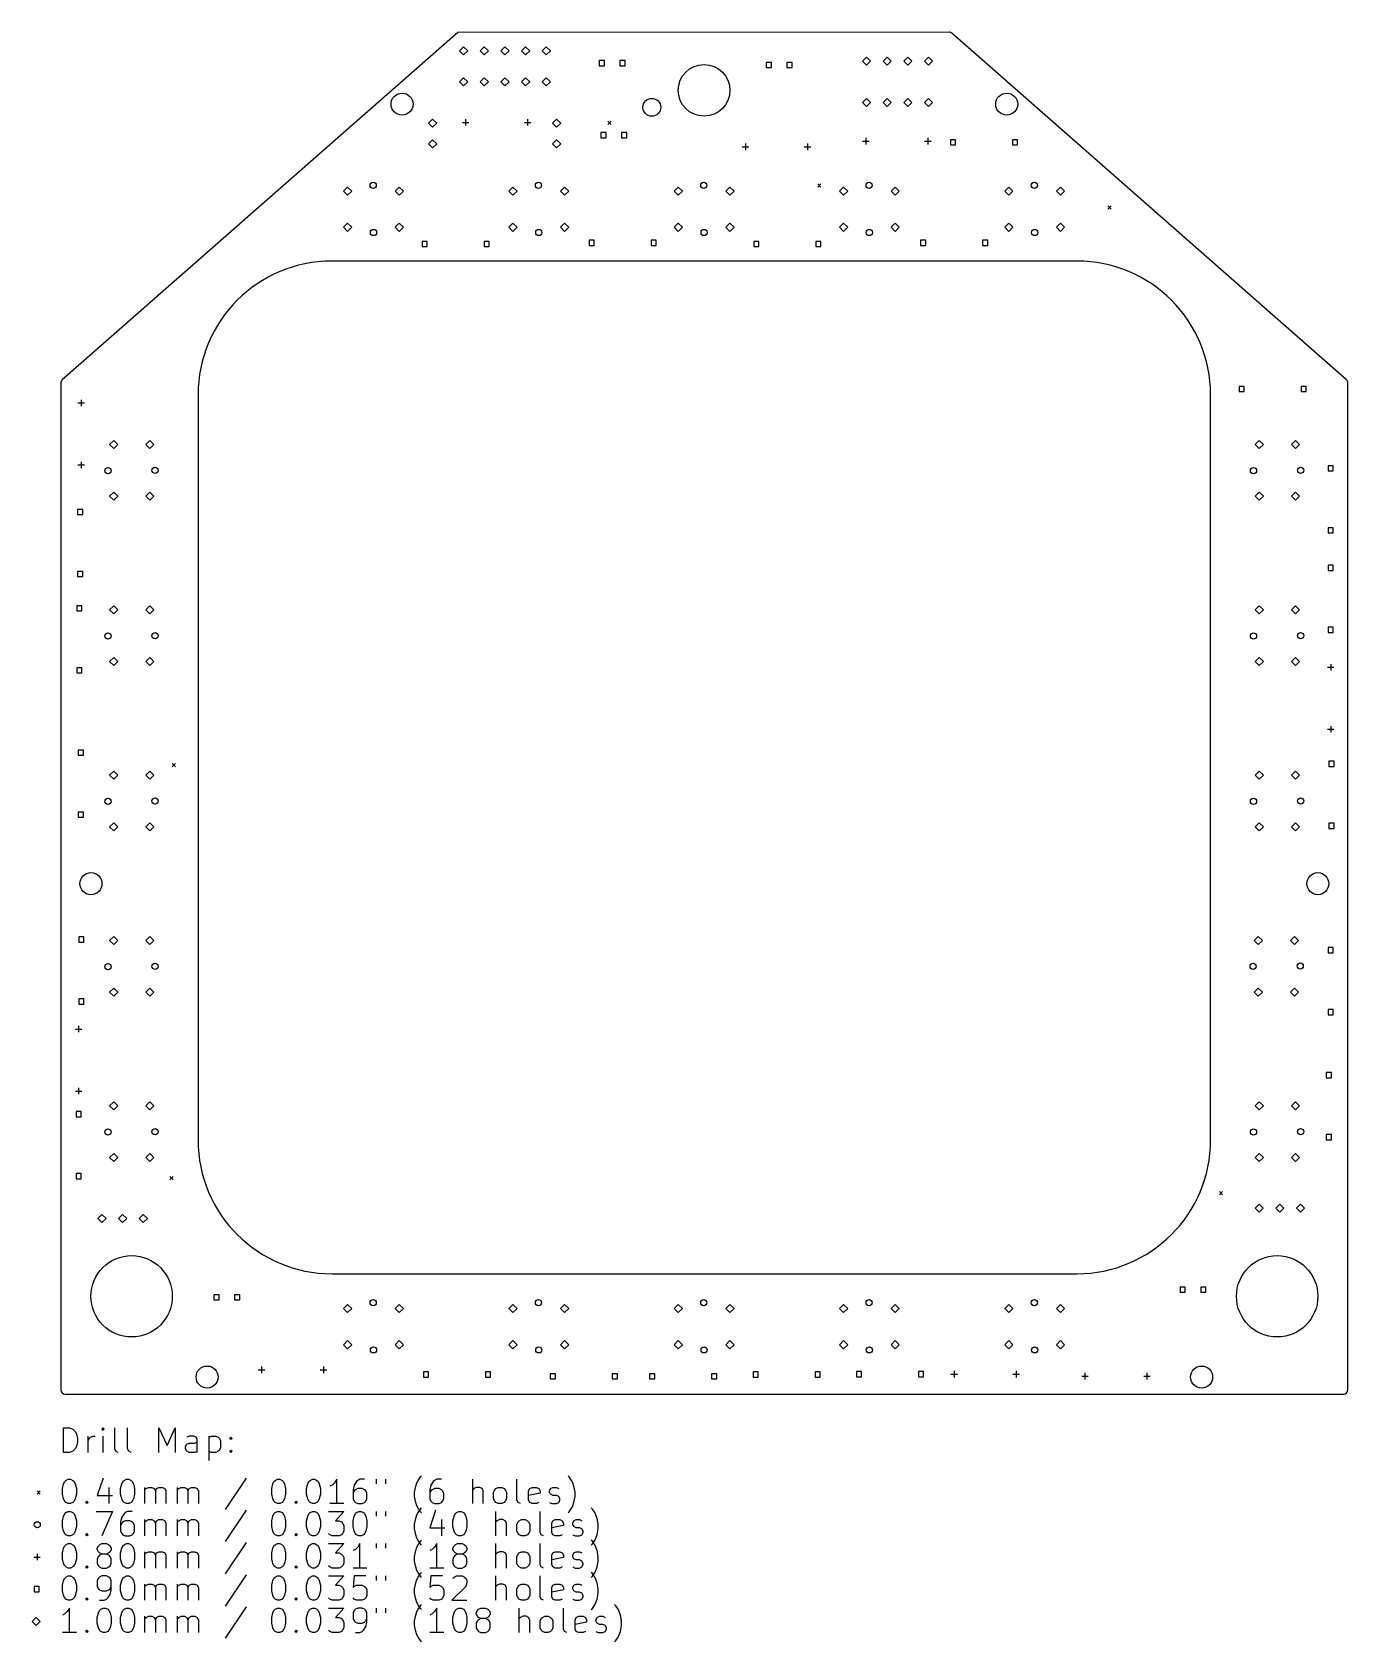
# Model space of a CAD drawing. Extents: x 14 to 175, y -207 to -9.
import ezdxf

# ---------------------------------------------------------------- set-up
doc = ezdxf.new("R2010")
doc.units = 0
doc.layers.add('BLACK', color=7, linetype='CONTINUOUS')

msp = doc.modelspace()

# ---------------------------------------------------------------- linework, layer by layer
at = {"layer": 'BLACK', "linetype": 'CONTINUOUS'}
for p, q in [((66.1064, -9.1765), (17.4766, -51.859)), ((126.464, -9.144), (66.1064, -9.1765)), ((175.309, -51.859), (126.8, -9.2703)), ((66.802, -10.93), (66.302, -11.43)), ((66.302, -11.43), (66.802, -11.93)), ((67.302, -11.43), (66.802, -10.93)), ((66.802, -11.93), (67.302, -11.43)), ((69.342, -10.93), (68.842, -11.43)), ((68.842, -11.43), (69.342, -11.93)), ((69.842, -11.43), (69.342, -10.93)), ((69.342, -11.93), (69.842, -11.43)), ((71.882, -10.93), (71.382, -11.43)), ((71.382, -11.43), (71.882, -11.93)), ((72.382, -11.43), (71.882, -10.93)), ((71.882, -11.93), (72.382, -11.43)), ((74.422, -10.93), (73.922, -11.43)), ((73.922, -11.43), (74.422, -11.93)), ((74.922, -11.43), (74.422, -10.93)), ((74.422, -11.93), (74.922, -11.43)), ((76.962, -10.93), (76.462, -11.43)), ((76.462, -11.43), (76.962, -11.93)), ((77.462, -11.43), (76.962, -10.93)), ((76.962, -11.93), (77.462, -11.43)), ((84.1102, -12.6318), (83.4738, -12.6318)), ((83.4738, -12.6318), (83.4738, -13.2682)), ((83.4738, -13.2682), (84.1102, -13.2682)), ((84.1102, -13.2682), (84.1102, -12.6318)), ((86.6502, -12.6318), (86.0138, -12.6318)), ((86.0138, -12.6318), (86.0138, -13.2682)), ((86.0138, -13.2682), (86.6502, -13.2682)), ((86.6502, -13.2682), (86.6502, -12.6318)), ((104.64, -12.8618), (104.004, -12.8618)), ((104.004, -12.8618), (104.004, -13.4982)), ((104.004, -13.4982), (104.64, -13.4982)), ((104.64, -13.4982), (104.64, -12.8618)), ((107.18, -12.8618), (106.544, -12.8618)), ((106.544, -12.8618), (106.544, -13.4982)), ((106.544, -13.4982), (107.18, -13.4982)), ((107.18, -13.4982), (107.18, -12.8618)), ((116.332, -12.2), (115.832, -12.7)), ((115.832, -12.7), (116.332, -13.2)), ((116.832, -12.7), (116.332, -12.2)), ((116.332, -13.2), (116.832, -12.7)), ((118.872, -12.2), (118.372, -12.7)), ((118.372, -12.7), (118.872, -13.2)), ((119.372, -12.7), (118.872, -12.2)), ((118.872, -13.2), (119.372, -12.7)), ((121.412, -12.2), (120.912, -12.7)), ((120.912, -12.7), (121.412, -13.2)), ((121.912, -12.7), (121.412, -12.2)), ((121.412, -13.2), (121.912, -12.7)), ((123.952, -12.2), (123.452, -12.7)), ((123.452, -12.7), (123.952, -13.2)), ((124.452, -12.7), (123.952, -12.2)), ((123.952, -13.2), (124.452, -12.7)), ((66.802, -14.74), (66.302, -15.24)), ((66.302, -15.24), (66.802, -15.74)), ((67.302, -15.24), (66.802, -14.74)), ((66.802, -15.74), (67.302, -15.24)), ((69.342, -14.74), (68.842, -15.24)), ((68.842, -15.24), (69.342, -15.74)), ((69.842, -15.24), (69.342, -14.74)), ((69.342, -15.74), (69.842, -15.24)), ((71.882, -14.74), (71.382, -15.24)), ((71.382, -15.24), (71.882, -15.74)), ((72.382, -15.24), (71.882, -14.74)), ((71.882, -15.74), (72.382, -15.24)), ((74.422, -14.74), (73.922, -15.24)), ((73.922, -15.24), (74.422, -15.74)), ((74.922, -15.24), (74.422, -14.74)), ((74.422, -15.74), (74.922, -15.24)), ((76.962, -14.74), (76.462, -15.24)), ((76.462, -15.24), (76.962, -15.74)), ((77.462, -15.24), (76.962, -14.74)), ((76.962, -15.74), (77.462, -15.24)), ((116.332, -17.28), (115.832, -17.78)), ((115.832, -17.78), (116.332, -18.28)), ((116.832, -17.78), (116.332, -17.28)), ((116.332, -18.28), (116.832, -17.78)), ((118.872, -17.28), (118.372, -17.78)), ((118.372, -17.78), (118.872, -18.28)), ((119.372, -17.78), (118.872, -17.28)), ((118.872, -18.28), (119.372, -17.78)), ((121.412, -17.28), (120.912, -17.78)), ((120.912, -17.78), (121.412, -18.28)), ((121.912, -17.78), (121.412, -17.28)), ((121.412, -18.28), (121.912, -17.78)), ((123.952, -17.28), (123.452, -17.78)), ((123.452, -17.78), (123.952, -18.28)), ((124.452, -17.78), (123.952, -17.28)), ((123.952, -18.28), (124.452, -17.78)), ((62.992, -19.82), (62.492, -20.32)), ((62.492, -20.32), (62.992, -20.82)), ((63.492, -20.32), (62.992, -19.82)), ((62.992, -20.82), (63.492, -20.32)), ((66.652, -20.23), (67.452, -20.23)), ((67.052, -19.83), (67.052, -20.63)), ((74.272, -20.23), (75.072, -20.23)), ((74.672, -19.83), (74.672, -20.63)), ((78.232, -19.82), (77.732, -20.32)), ((77.732, -20.32), (78.232, -20.82)), ((78.732, -20.32), (78.232, -19.82)), ((78.232, -20.82), (78.732, -20.32)), ((84.3102, -21.4918), (83.6738, -21.4918)), ((83.6738, -21.4918), (83.6738, -22.1282)), ((84.3102, -22.1282), (84.3102, -21.4918)), ((84.5368, -20.0858), (84.9368, -20.4858)), ((84.9368, -20.0858), (84.5368, -20.4858)), ((86.8502, -21.4918), (86.2138, -21.4918)), ((86.2138, -21.4918), (86.2138, -22.1282)), ((86.8502, -22.1282), (86.8502, -21.4918)), ((62.992, -22.36), (62.492, -22.86)), ((62.492, -22.86), (62.992, -23.36)), ((63.492, -22.86), (62.992, -22.36)), ((62.992, -23.36), (63.492, -22.86)), ((78.232, -22.36), (77.732, -22.86)), ((77.732, -22.86), (78.232, -23.36)), ((78.732, -22.86), (78.232, -22.36)), ((78.232, -23.36), (78.732, -22.86)), ((83.6738, -22.1282), (84.3102, -22.1282)), ((86.2138, -22.1282), (86.8502, -22.1282)), ((101.052, -23.23), (101.852, -23.23)), ((101.452, -22.83), (101.452, -23.63)), ((108.672, -23.23), (109.472, -23.23)), ((109.072, -22.83), (109.072, -23.63)), ((115.842, -22.54), (116.642, -22.54)), ((116.242, -22.14), (116.242, -22.94)), ((123.462, -22.54), (124.262, -22.54)), ((123.862, -22.14), (123.862, -22.94)), ((127.28, -22.3618), (126.644, -22.3618)), ((126.644, -22.3618), (126.644, -22.9982)), ((126.644, -22.9982), (127.28, -22.9982)), ((127.28, -22.9982), (127.28, -22.3618)), ((134.9, -22.3618), (134.264, -22.3618)), ((134.264, -22.3618), (134.264, -22.9982)), ((134.264, -22.9982), (134.9, -22.9982)), ((134.9, -22.9982), (134.9, -22.3618)), ((52.547, -28.181), (52.047, -28.681)), ((52.047, -28.681), (52.547, -29.181)), ((53.047, -28.681), (52.547, -28.181)), ((52.547, -29.181), (53.047, -28.681)), ((58.897, -28.181), (58.397, -28.681)), ((58.397, -28.681), (58.897, -29.181)), ((59.397, -28.681), (58.897, -28.181)), ((58.897, -29.181), (59.397, -28.681)), ((72.867, -28.181), (72.367, -28.681)), ((72.367, -28.681), (72.867, -29.181)), ((73.367, -28.681), (72.867, -28.181)), ((72.867, -29.181), (73.367, -28.681)), ((79.217, -28.181), (78.717, -28.681)), ((78.717, -28.681), (79.217, -29.181)), ((79.717, -28.681), (79.217, -28.181)), ((79.217, -29.181), (79.717, -28.681)), ((93.187, -28.181), (92.687, -28.681)), ((92.687, -28.681), (93.187, -29.181)), ((93.687, -28.681), (93.187, -28.181)), ((93.187, -29.181), (93.687, -28.681)), ((99.537, -28.181), (99.037, -28.681)), ((99.037, -28.681), (99.537, -29.181)), ((100.037, -28.681), (99.537, -28.181)), ((99.537, -29.181), (100.037, -28.681)), ((110.328, -27.787), (110.728, -28.187)), ((110.728, -27.787), (110.328, -28.187)), ((113.507, -28.181), (113.007, -28.681)), ((113.007, -28.681), (113.507, -29.181)), ((114.007, -28.681), (113.507, -28.181)), ((113.507, -29.181), (114.007, -28.681)), ((119.857, -28.181), (119.357, -28.681)), ((119.357, -28.681), (119.857, -29.181)), ((120.357, -28.681), (119.857, -28.181)), ((119.857, -29.181), (120.357, -28.681)), ((133.827, -28.181), (133.327, -28.681)), ((133.327, -28.681), (133.827, -29.181)), ((134.327, -28.681), (133.827, -28.181)), ((133.827, -29.181), (134.327, -28.681)), ((140.177, -28.181), (139.677, -28.681)), ((139.677, -28.681), (140.177, -29.181)), ((140.677, -28.681), (140.177, -28.181)), ((140.177, -29.181), (140.677, -28.681)), ((145.982, -30.4778), (146.382, -30.8778)), ((146.382, -30.4778), (145.982, -30.8778)), ((52.547, -32.626), (52.047, -33.126)), ((52.047, -33.126), (52.547, -33.626)), ((53.047, -33.126), (52.547, -32.626)), ((52.547, -33.626), (53.047, -33.126)), ((58.897, -32.626), (58.397, -33.126)), ((58.397, -33.126), (58.897, -33.626)), ((59.397, -33.126), (58.897, -32.626)), ((58.897, -33.626), (59.397, -33.126)), ((72.867, -32.626), (72.367, -33.126)), ((72.367, -33.126), (72.867, -33.626)), ((73.367, -33.126), (72.867, -32.626)), ((72.867, -33.626), (73.367, -33.126)), ((79.217, -32.626), (78.717, -33.126)), ((78.717, -33.126), (79.217, -33.626)), ((79.717, -33.126), (79.217, -32.626)), ((79.217, -33.626), (79.717, -33.126)), ((93.187, -32.626), (92.687, -33.126)), ((92.687, -33.126), (93.187, -33.626)), ((93.687, -33.126), (93.187, -32.626)), ((93.187, -33.626), (93.687, -33.126)), ((99.537, -32.626), (99.037, -33.126)), ((99.037, -33.126), (99.537, -33.626)), ((100.037, -33.126), (99.537, -32.626)), ((99.537, -33.626), (100.037, -33.126)), ((113.507, -32.626), (113.007, -33.126)), ((113.007, -33.126), (113.507, -33.626)), ((114.007, -33.126), (113.507, -32.626)), ((113.507, -33.626), (114.007, -33.126)), ((119.857, -32.626), (119.357, -33.126)), ((119.357, -33.126), (119.857, -33.626)), ((120.357, -33.126), (119.857, -32.626)), ((119.857, -33.626), (120.357, -33.126)), ((133.827, -32.626), (133.327, -33.126)), ((133.327, -33.126), (133.827, -33.626)), ((134.327, -33.126), (133.827, -32.626)), ((133.827, -33.626), (134.327, -33.126)), ((140.177, -32.626), (139.677, -33.126)), ((139.677, -33.126), (140.177, -33.626)), ((140.677, -33.126), (140.177, -32.626)), ((140.177, -33.626), (140.677, -33.126)), ((62.3302, -34.8618), (61.6938, -34.8618)), ((61.6938, -34.8618), (61.6938, -35.4982)), ((61.6938, -35.4982), (62.3302, -35.4982)), ((62.3302, -35.4982), (62.3302, -34.8618)), ((69.9502, -34.8618), (69.3138, -34.8618)), ((69.3138, -34.8618), (69.3138, -35.4982)), ((69.3138, -35.4982), (69.9502, -35.4982)), ((69.9502, -35.4982), (69.9502, -34.8618)), ((82.8602, -34.7218), (82.2238, -34.7218)), ((82.2238, -34.7218), (82.2238, -35.3582)), ((82.2238, -35.3582), (82.8602, -35.3582)), ((82.8602, -35.3582), (82.8602, -34.7218)), ((90.4802, -34.7218), (89.8438, -34.7218)), ((89.8438, -34.7218), (89.8438, -35.3582)), ((89.8438, -35.3582), (90.4802, -35.3582)), ((90.4802, -35.3582), (90.4802, -34.7218)), ((103.09, -34.8618), (102.454, -34.8618)), ((102.454, -34.8618), (102.454, -35.4982)), ((102.454, -35.4982), (103.09, -35.4982)), ((103.09, -35.4982), (103.09, -34.8618)), ((110.71, -34.8618), (110.074, -34.8618)), ((110.074, -34.8618), (110.074, -35.4982)), ((110.074, -35.4982), (110.71, -35.4982)), ((110.71, -35.4982), (110.71, -34.8618)), ((123.61, -34.7218), (122.974, -34.7218)), ((122.974, -34.7218), (122.974, -35.3582)), ((122.974, -35.3582), (123.61, -35.3582)), ((123.61, -35.3582), (123.61, -34.7218)), ((131.23, -34.7218), (130.594, -34.7218)), ((130.594, -34.7218), (130.594, -35.3582)), ((130.594, -35.3582), (131.23, -35.3582)), ((131.23, -35.3582), (131.23, -34.7218)), ((142.182, -37.2745), (50.6041, -37.2745)), ((17.3038, -52.2408), (17.3038, -176.022)), ((162.76, -52.6718), (162.124, -52.6718)), ((162.124, -52.6718), (162.124, -53.3082)), ((162.124, -53.3082), (162.76, -53.3082)), ((162.76, -53.3082), (162.76, -52.6718)), ((170.38, -52.6718), (169.744, -52.6718)), ((169.744, -52.6718), (169.744, -53.3082)), ((169.744, -53.3082), (170.38, -53.3082)), ((170.38, -53.3082), (170.38, -52.6718)), ((175.482, -176.022), (175.482, -52.2408)), ((19.382, -54.71), (20.182, -54.71)), ((19.782, -54.31), (19.782, -55.11)), ((34.163, -53.7156), (34.163, -145.293)), ((158.623, -145.293), (158.623, -53.7156)), ((23.793, -59.315), (23.293, -59.815)), ((24.293, -59.815), (23.793, -59.315)), ((28.238, -59.315), (27.738, -59.815)), ((28.738, -59.815), (28.238, -59.315)), ((164.603, -59.315), (164.103, -59.815)), ((165.103, -59.815), (164.603, -59.315)), ((169.048, -59.315), (168.548, -59.815)), ((169.548, -59.815), (169.048, -59.315)), ((23.293, -59.815), (23.793, -60.315)), ((23.793, -60.315), (24.293, -59.815)), ((27.738, -59.815), (28.238, -60.315)), ((28.238, -60.315), (28.738, -59.815)), ((164.103, -59.815), (164.603, -60.315)), ((164.603, -60.315), (165.103, -59.815)), ((168.548, -59.815), (169.048, -60.315)), ((169.048, -60.315), (169.548, -59.815)), ((19.382, -62.33), (20.182, -62.33)), ((19.782, -61.93), (19.782, -62.73)), ((173.7, -62.4218), (173.064, -62.4218)), ((173.064, -62.4218), (173.064, -63.0582)), ((173.064, -63.0582), (173.7, -63.0582)), ((173.7, -63.0582), (173.7, -62.4218)), ((23.793, -65.665), (23.293, -66.165)), ((23.293, -66.165), (23.793, -66.665)), ((24.293, -66.165), (23.793, -65.665)), ((23.793, -66.665), (24.293, -66.165)), ((28.238, -65.665), (27.738, -66.165)), ((27.738, -66.165), (28.238, -66.665)), ((28.738, -66.165), (28.238, -65.665)), ((28.238, -66.665), (28.738, -66.165)), ((164.603, -65.665), (164.103, -66.165)), ((164.103, -66.165), (164.603, -66.665)), ((165.103, -66.165), (164.603, -65.665)), ((164.603, -66.665), (165.103, -66.165)), ((169.048, -65.665), (168.548, -66.165)), ((168.548, -66.165), (169.048, -66.665)), ((169.548, -66.165), (169.048, -65.665)), ((169.048, -66.665), (169.548, -66.165)), ((19.9902, -67.8018), (19.3538, -67.8018)), ((19.3538, -67.8018), (19.3538, -68.4382)), ((19.3538, -68.4382), (19.9902, -68.4382)), ((19.9902, -68.4382), (19.9902, -67.8018)), ((173.7, -70.0418), (173.064, -70.0418)), ((173.064, -70.0418), (173.064, -70.6782)), ((173.064, -70.6782), (173.7, -70.6782)), ((173.7, -70.6782), (173.7, -70.0418)), ((173.7, -74.6518), (173.064, -74.6518)), ((173.064, -74.6518), (173.064, -75.2882)), ((173.7, -75.2882), (173.7, -74.6518)), ((19.9902, -75.4218), (19.3538, -75.4218)), ((19.3538, -75.4218), (19.3538, -76.0582)), ((19.3538, -76.0582), (19.9902, -76.0582)), ((19.9902, -76.0582), (19.9902, -75.4218)), ((173.064, -75.2882), (173.7, -75.2882)), ((19.8802, -79.6318), (19.2438, -79.6318)), ((19.2438, -79.6318), (19.2438, -80.2682)), ((19.2438, -80.2682), (19.8802, -80.2682)), ((19.8802, -80.2682), (19.8802, -79.6318)), ((23.793, -79.635), (23.293, -80.135)), ((23.293, -80.135), (23.793, -80.635)), ((24.293, -80.135), (23.793, -79.635)), ((23.793, -80.635), (24.293, -80.135)), ((28.238, -79.635), (27.738, -80.135)), ((27.738, -80.135), (28.238, -80.635)), ((28.738, -80.135), (28.238, -79.635)), ((28.238, -80.635), (28.738, -80.135)), ((164.603, -79.635), (164.103, -80.135)), ((164.103, -80.135), (164.603, -80.635)), ((165.103, -80.135), (164.603, -79.635)), ((164.603, -80.635), (165.103, -80.135)), ((169.048, -79.635), (168.548, -80.135)), ((168.548, -80.135), (169.048, -80.635)), ((169.548, -80.135), (169.048, -79.635)), ((169.048, -80.635), (169.548, -80.135)), ((173.7, -82.2718), (173.064, -82.2718)), ((173.064, -82.2718), (173.064, -82.9082)), ((173.064, -82.9082), (173.7, -82.9082)), ((173.7, -82.9082), (173.7, -82.2718)), ((23.793, -85.985), (23.293, -86.485)), ((23.293, -86.485), (23.793, -86.985)), ((24.293, -86.485), (23.793, -85.985)), ((23.793, -86.985), (24.293, -86.485)), ((28.238, -85.985), (27.738, -86.485)), ((27.738, -86.485), (28.238, -86.985)), ((28.738, -86.485), (28.238, -85.985)), ((28.238, -86.985), (28.738, -86.485)), ((164.603, -85.985), (164.103, -86.485)), ((164.103, -86.485), (164.603, -86.985)), ((165.103, -86.485), (164.603, -85.985)), ((164.603, -86.985), (165.103, -86.485)), ((169.048, -85.985), (168.548, -86.485)), ((168.548, -86.485), (169.048, -86.985)), ((169.548, -86.485), (169.048, -85.985)), ((169.048, -86.985), (169.548, -86.485)), ((173.382, -86.8), (173.382, -87.6)), ((19.8802, -87.2518), (19.2438, -87.2518)), ((19.2438, -87.2518), (19.2438, -87.8882)), ((19.2438, -87.8882), (19.8802, -87.8882)), ((19.8802, -87.8882), (19.8802, -87.2518)), ((172.982, -87.2), (173.782, -87.2)), ((172.982, -94.82), (173.782, -94.82)), ((173.382, -94.42), (173.382, -95.22)), ((20.0702, -97.3718), (19.4338, -97.3718)), ((19.4338, -97.3718), (19.4338, -98.0082)), ((19.4338, -98.0082), (20.0702, -98.0082)), ((20.0702, -98.0082), (20.0702, -97.3718)), ((173.8, -98.7418), (173.164, -98.7418)), ((173.164, -98.7418), (173.164, -99.3782)), ((173.8, -99.3782), (173.8, -98.7418)), ((23.793, -99.955), (23.293, -100.455)), ((23.293, -100.455), (23.793, -100.955)), ((24.293, -100.455), (23.793, -99.955)), ((23.793, -100.955), (24.293, -100.455)), ((28.238, -99.955), (27.738, -100.455)), ((27.738, -100.455), (28.238, -100.955)), ((28.738, -100.455), (28.238, -99.955)), ((28.238, -100.955), (28.738, -100.455)), ((30.9866, -99.0369), (31.3866, -99.4369)), ((31.3866, -99.0369), (30.9866, -99.4369)), ((164.603, -99.955), (164.103, -100.455)), ((164.103, -100.455), (164.603, -100.955)), ((165.103, -100.455), (164.603, -99.955)), ((164.603, -100.955), (165.103, -100.455)), ((169.048, -99.955), (168.548, -100.455)), ((168.548, -100.455), (169.048, -100.955)), ((169.548, -100.455), (169.048, -99.955)), ((169.048, -100.955), (169.548, -100.455)), ((173.164, -99.3782), (173.8, -99.3782)), ((20.0702, -104.992), (19.4338, -104.992)), ((19.4338, -104.992), (19.4338, -105.628)), ((19.4338, -105.628), (20.0702, -105.628)), ((20.0702, -105.628), (20.0702, -104.992)), ((23.793, -106.305), (23.293, -106.805)), ((23.293, -106.805), (23.793, -107.305)), ((24.293, -106.805), (23.793, -106.305)), ((23.793, -107.305), (24.293, -106.805)), ((28.238, -106.305), (27.738, -106.805)), ((27.738, -106.805), (28.238, -107.305)), ((28.738, -106.805), (28.238, -106.305)), ((28.238, -107.305), (28.738, -106.805)), ((164.603, -106.305), (164.103, -106.805)), ((164.103, -106.805), (164.603, -107.305)), ((165.103, -106.805), (164.603, -106.305)), ((164.603, -107.305), (165.103, -106.805)), ((169.048, -106.305), (168.548, -106.805)), ((168.548, -106.805), (169.048, -107.305)), ((169.548, -106.805), (169.048, -106.305)), ((169.048, -107.305), (169.548, -106.805)), ((173.8, -106.362), (173.164, -106.362)), ((173.164, -106.362), (173.164, -106.998)), ((173.8, -106.998), (173.8, -106.362)), ((173.164, -106.998), (173.8, -106.998)), ((20.1302, -120.332), (19.4938, -120.332)), ((19.4938, -120.332), (19.4938, -120.968)), ((20.1302, -120.968), (20.1302, -120.332)), ((23.793, -120.275), (23.293, -120.775)), ((24.293, -120.775), (23.793, -120.275)), ((28.238, -120.275), (27.738, -120.775)), ((28.738, -120.775), (28.238, -120.275)), ((164.476, -120.275), (163.976, -120.775)), ((164.976, -120.775), (164.476, -120.275)), ((168.921, -120.275), (168.421, -120.775)), ((169.421, -120.775), (168.921, -120.275)), ((19.4938, -120.968), (20.1302, -120.968)), ((23.293, -120.775), (23.793, -121.275)), ((23.793, -121.275), (24.293, -120.775)), ((27.738, -120.775), (28.238, -121.275)), ((28.238, -121.275), (28.738, -120.775)), ((163.976, -120.775), (164.476, -121.275)), ((164.476, -121.275), (164.976, -120.775)), ((168.421, -120.775), (168.921, -121.275)), ((168.921, -121.275), (169.421, -120.775)), ((173.7, -121.652), (173.064, -121.652)), ((173.064, -121.652), (173.064, -122.288)), ((173.064, -122.288), (173.7, -122.288)), ((173.7, -122.288), (173.7, -121.652)), ((20.1302, -127.952), (19.4938, -127.952)), ((19.4938, -127.952), (19.4938, -128.588)), ((20.1302, -128.588), (20.1302, -127.952)), ((23.793, -126.625), (23.293, -127.125)), ((23.293, -127.125), (23.793, -127.625)), ((24.293, -127.125), (23.793, -126.625)), ((23.793, -127.625), (24.293, -127.125)), ((28.238, -126.625), (27.738, -127.125)), ((27.738, -127.125), (28.238, -127.625)), ((28.738, -127.125), (28.238, -126.625)), ((28.238, -127.625), (28.738, -127.125)), ((164.476, -126.625), (163.976, -127.125)), ((163.976, -127.125), (164.476, -127.625)), ((164.976, -127.125), (164.476, -126.625)), ((164.476, -127.625), (164.976, -127.125)), ((168.921, -126.625), (168.421, -127.125)), ((168.421, -127.125), (168.921, -127.625)), ((169.421, -127.125), (168.921, -126.625)), ((168.921, -127.625), (169.421, -127.125)), ((19.4938, -128.588), (20.1302, -128.588)), ((173.7, -129.272), (173.064, -129.272)), ((173.064, -129.272), (173.064, -129.908)), ((173.064, -129.908), (173.7, -129.908)), ((173.7, -129.908), (173.7, -129.272)), ((19.082, -131.66), (19.882, -131.66)), ((19.482, -131.26), (19.482, -132.06)), ((173.46, -137.002), (172.824, -137.002)), ((172.824, -137.002), (172.824, -137.638)), ((172.824, -137.638), (173.46, -137.638)), ((173.46, -137.638), (173.46, -137.002)), ((19.082, -139.28), (19.882, -139.28)), ((19.482, -138.88), (19.482, -139.68)), ((19.8002, -141.812), (19.1638, -141.812)), ((19.1638, -141.812), (19.1638, -142.448)), ((19.8002, -142.448), (19.8002, -141.812)), ((23.793, -140.595), (23.293, -141.095)), ((23.293, -141.095), (23.793, -141.595)), ((24.293, -141.095), (23.793, -140.595)), ((23.793, -141.595), (24.293, -141.095)), ((28.238, -140.595), (27.738, -141.095)), ((27.738, -141.095), (28.238, -141.595)), ((28.738, -141.095), (28.238, -140.595)), ((28.238, -141.595), (28.738, -141.095)), ((164.603, -140.595), (164.103, -141.095)), ((164.103, -141.095), (164.603, -141.595)), ((165.103, -141.095), (164.603, -140.595)), ((164.603, -141.595), (165.103, -141.095)), ((169.048, -140.595), (168.548, -141.095)), ((168.548, -141.095), (169.048, -141.595)), ((169.548, -141.095), (169.048, -140.595)), ((169.048, -141.595), (169.548, -141.095)), ((19.1638, -142.448), (19.8002, -142.448)), ((173.46, -144.622), (172.824, -144.622)), ((172.824, -144.622), (172.824, -145.258)), ((172.824, -145.258), (173.46, -145.258)), ((173.46, -145.258), (173.46, -144.622)), ((23.793, -146.945), (23.293, -147.445)), ((23.293, -147.445), (23.793, -147.945)), ((24.293, -147.445), (23.793, -146.945)), ((23.793, -147.945), (24.293, -147.445)), ((28.238, -146.945), (27.738, -147.445)), ((27.738, -147.445), (28.238, -147.945)), ((28.738, -147.445), (28.238, -146.945)), ((28.238, -147.945), (28.738, -147.445)), ((164.603, -146.945), (164.103, -147.445)), ((164.103, -147.445), (164.603, -147.945)), ((165.103, -147.445), (164.603, -146.945)), ((164.603, -147.945), (165.103, -147.445)), ((169.048, -146.945), (168.548, -147.445)), ((168.548, -147.445), (169.048, -147.945)), ((169.548, -147.445), (169.048, -146.945)), ((169.048, -147.945), (169.548, -147.445)), ((19.8002, -149.432), (19.1638, -149.432)), ((19.1638, -149.432), (19.1638, -150.068)), ((19.1638, -150.068), (19.8002, -150.068)), ((19.8002, -150.068), (19.8002, -149.432)), ((30.701, -149.789), (31.101, -150.189)), ((31.101, -149.789), (30.701, -150.189)), ((159.694, -151.639), (160.094, -152.039)), ((160.094, -151.639), (159.694, -152.039)), ((164.592, -153.17), (164.092, -153.67)), ((164.092, -153.67), (164.592, -154.17)), ((165.092, -153.67), (164.592, -153.17)), ((164.592, -154.17), (165.092, -153.67)), ((167.132, -153.17), (166.632, -153.67)), ((166.632, -153.67), (167.132, -154.17)), ((167.632, -153.67), (167.132, -153.17)), ((167.132, -154.17), (167.632, -153.67)), ((169.672, -153.17), (169.172, -153.67)), ((169.172, -153.67), (169.672, -154.17)), ((170.172, -153.67), (169.672, -153.17)), ((169.672, -154.17), (170.172, -153.67)), ((22.352, -154.44), (21.852, -154.94)), ((21.852, -154.94), (22.352, -155.44)), ((22.852, -154.94), (22.352, -154.44)), ((22.352, -155.44), (22.852, -154.94)), ((24.892, -154.44), (24.392, -154.94)), ((24.392, -154.94), (24.892, -155.44)), ((25.392, -154.94), (24.892, -154.44)), ((24.892, -155.44), (25.392, -154.94)), ((27.432, -154.44), (26.932, -154.94)), ((26.932, -154.94), (27.432, -155.44)), ((27.932, -154.94), (27.432, -154.44)), ((27.432, -155.44), (27.932, -154.94)), ((50.6041, -161.734), (142.182, -161.734)), ((155.5, -163.372), (154.864, -163.372)), ((154.864, -163.372), (154.864, -164.008)), ((154.864, -164.008), (155.5, -164.008)), ((155.5, -164.008), (155.5, -163.372)), ((158.04, -163.372), (157.404, -163.372)), ((157.404, -163.372), (157.404, -164.008)), ((157.404, -164.008), (158.04, -164.008)), ((158.04, -164.008), (158.04, -163.372)), ((36.7402, -164.312), (36.1038, -164.312)), ((36.1038, -164.312), (36.1038, -164.948)), ((36.1038, -164.948), (36.7402, -164.948)), ((36.7402, -164.948), (36.7402, -164.312)), ((39.2802, -164.312), (38.6438, -164.312)), ((38.6438, -164.312), (38.6438, -164.948)), ((38.6438, -164.948), (39.2802, -164.948)), ((39.2802, -164.948), (39.2802, -164.312)), ((52.547, -165.511), (52.047, -166.011)), ((52.047, -166.011), (52.547, -166.511)), ((53.047, -166.011), (52.547, -165.511)), ((52.547, -166.511), (53.047, -166.011)), ((58.897, -165.511), (58.397, -166.011)), ((58.397, -166.011), (58.897, -166.511)), ((59.397, -166.011), (58.897, -165.511)), ((58.897, -166.511), (59.397, -166.011)), ((72.867, -165.511), (72.367, -166.011)), ((72.367, -166.011), (72.867, -166.511)), ((73.367, -166.011), (72.867, -165.511)), ((72.867, -166.511), (73.367, -166.011)), ((79.217, -165.511), (78.717, -166.011)), ((78.717, -166.011), (79.217, -166.511)), ((79.717, -166.011), (79.217, -165.511)), ((79.217, -166.511), (79.717, -166.011)), ((93.187, -165.511), (92.687, -166.011)), ((92.687, -166.011), (93.187, -166.511)), ((93.687, -166.011), (93.187, -165.511)), ((93.187, -166.511), (93.687, -166.011)), ((99.537, -165.511), (99.037, -166.011)), ((99.037, -166.011), (99.537, -166.511)), ((100.037, -166.011), (99.537, -165.511)), ((99.537, -166.511), (100.037, -166.011)), ((113.507, -165.511), (113.007, -166.011)), ((113.007, -166.011), (113.507, -166.511)), ((114.007, -166.011), (113.507, -165.511)), ((113.507, -166.511), (114.007, -166.011)), ((119.857, -165.511), (119.357, -166.011)), ((119.357, -166.011), (119.857, -166.511)), ((120.357, -166.011), (119.857, -165.511)), ((119.857, -166.511), (120.357, -166.011)), ((133.827, -165.511), (133.327, -166.011)), ((133.327, -166.011), (133.827, -166.511)), ((134.327, -166.011), (133.827, -165.511)), ((133.827, -166.511), (134.327, -166.011)), ((140.177, -165.511), (139.677, -166.011)), ((139.677, -166.011), (140.177, -166.511)), ((140.677, -166.011), (140.177, -165.511)), ((140.177, -166.511), (140.677, -166.011)), ((52.547, -169.956), (52.047, -170.456)), ((53.047, -170.456), (52.547, -169.956)), ((58.897, -169.956), (58.397, -170.456)), ((59.397, -170.456), (58.897, -169.956)), ((72.867, -169.956), (72.367, -170.456)), ((73.367, -170.456), (72.867, -169.956)), ((79.217, -169.956), (78.717, -170.456)), ((79.717, -170.456), (79.217, -169.956)), ((93.187, -169.956), (92.687, -170.456)), ((93.687, -170.456), (93.187, -169.956)), ((99.537, -169.956), (99.037, -170.456)), ((100.037, -170.456), (99.537, -169.956)), ((113.507, -169.956), (113.007, -170.456)), ((114.007, -170.456), (113.507, -169.956)), ((119.857, -169.956), (119.357, -170.456)), ((120.357, -170.456), (119.857, -169.956)), ((133.827, -169.956), (133.327, -170.456)), ((134.327, -170.456), (133.827, -169.956)), ((140.177, -169.956), (139.677, -170.456)), ((140.677, -170.456), (140.177, -169.956)), ((52.047, -170.456), (52.547, -170.956)), ((52.547, -170.956), (53.047, -170.456)), ((58.397, -170.456), (58.897, -170.956)), ((58.897, -170.956), (59.397, -170.456)), ((72.367, -170.456), (72.867, -170.956)), ((72.867, -170.956), (73.367, -170.456)), ((78.717, -170.456), (79.217, -170.956)), ((79.217, -170.956), (79.717, -170.456)), ((92.687, -170.456), (93.187, -170.956)), ((93.187, -170.956), (93.687, -170.456)), ((99.037, -170.456), (99.537, -170.956)), ((99.537, -170.956), (100.037, -170.456)), ((113.007, -170.456), (113.507, -170.956)), ((113.507, -170.956), (114.007, -170.456)), ((119.357, -170.456), (119.857, -170.956)), ((119.857, -170.956), (120.357, -170.456)), ((133.327, -170.456), (133.827, -170.956)), ((133.827, -170.956), (134.327, -170.456)), ((139.677, -170.456), (140.177, -170.956)), ((140.177, -170.956), (140.677, -170.456)), ((41.552, -173.55), (42.352, -173.55)), ((41.952, -173.15), (41.952, -173.95)), ((49.172, -173.55), (49.972, -173.55)), ((49.572, -173.15), (49.572, -173.95)), ((62.4902, -173.792), (61.8538, -173.792)), ((61.8538, -173.792), (61.8538, -174.428)), ((62.4902, -174.428), (62.4902, -173.792)), ((70.1102, -173.792), (69.4738, -173.792)), ((69.4738, -173.792), (69.4738, -174.428)), ((70.1102, -174.428), (70.1102, -173.792)), ((78.0802, -174.032), (77.4438, -174.032)), ((77.4438, -174.032), (77.4438, -174.668)), ((78.0802, -174.668), (78.0802, -174.032)), ((85.7002, -174.032), (85.0638, -174.032)), ((85.0638, -174.032), (85.0638, -174.668)), ((85.7002, -174.668), (85.7002, -174.032)), ((90.3002, -174.032), (89.6638, -174.032)), ((89.6638, -174.032), (89.6638, -174.668)), ((90.3002, -174.668), (90.3002, -174.032)), ((97.9202, -174.032), (97.2838, -174.032)), ((97.2838, -174.032), (97.2838, -174.668)), ((97.9202, -174.668), (97.9202, -174.032)), ((103.01, -173.792), (102.374, -173.792)), ((102.374, -173.792), (102.374, -174.428)), ((103.01, -174.428), (103.01, -173.792)), ((110.63, -173.792), (109.994, -173.792)), ((109.994, -173.792), (109.994, -174.428)), ((110.63, -174.428), (110.63, -173.792)), ((115.72, -173.762), (115.084, -173.762)), ((115.084, -173.762), (115.084, -174.398)), ((115.72, -174.398), (115.72, -173.762)), ((123.34, -173.762), (122.704, -173.762)), ((122.704, -173.762), (122.704, -174.398)), ((123.34, -174.398), (123.34, -173.762)), ((126.702, -174.08), (127.502, -174.08)), ((127.102, -173.68), (127.102, -174.48)), ((134.322, -174.08), (135.122, -174.08)), ((134.722, -173.68), (134.722, -174.48)), ((143.172, -173.92), (143.172, -174.72)), ((150.792, -173.92), (150.792, -174.72)), ((61.8538, -174.428), (62.4902, -174.428)), ((69.4738, -174.428), (70.1102, -174.428)), ((77.4438, -174.668), (78.0802, -174.668)), ((85.0638, -174.668), (85.7002, -174.668)), ((89.6638, -174.668), (90.3002, -174.668)), ((97.2838, -174.668), (97.9202, -174.668)), ((102.374, -174.428), (103.01, -174.428)), ((109.994, -174.428), (110.63, -174.428)), ((115.084, -174.398), (115.72, -174.398)), ((122.704, -174.398), (123.34, -174.398)), ((142.772, -174.32), (143.572, -174.32)), ((150.392, -174.32), (151.192, -174.32)), ((17.8117, -176.53), (174.974, -176.53)), ((17.6363, -183.687), (17.6363, -180.687)), ((17.6363, -180.687), (18.3506, -180.687)), ((18.3506, -180.687), (18.7791, -180.83)), ((18.7791, -180.83), (19.0649, -181.116)), ((19.0649, -181.116), (19.2077, -181.401)), ((19.2077, -181.401), (19.3506, -181.973)), ((19.3506, -181.973), (19.3506, -182.401)), ((20.6363, -183.687), (20.6363, -181.687)), ((20.6363, -182.259), (20.7791, -181.973)), ((20.7791, -181.973), (20.922, -181.83)), ((20.922, -181.83), (21.2077, -181.687)), ((21.2077, -181.687), (21.4934, -181.687)), ((22.4934, -180.687), (22.3506, -180.83)), ((22.3506, -180.83), (22.4934, -180.973)), ((22.6363, -180.83), (22.4934, -180.687)), ((22.4934, -180.687), (22.4934, -180.973)), ((22.4934, -180.973), (22.6363, -180.83)), ((22.4934, -183.687), (22.4934, -181.687)), ((23.922, -183.259), (23.922, -180.687)), ((25.4934, -183.259), (25.4934, -180.687)), ((29.3506, -183.687), (29.3506, -180.687)), ((29.3506, -180.687), (30.3506, -182.83)), ((30.3506, -182.83), (31.3506, -180.687)), ((31.3506, -180.687), (31.3506, -183.687)), ((33.0649, -181.687), (32.7791, -181.83)), ((33.6363, -181.687), (33.0649, -181.687)), ((33.922, -181.83), (33.6363, -181.687)), ((34.0649, -182.116), (33.922, -181.83)), ((35.4934, -181.687), (35.4934, -184.687)), ((35.4934, -181.83), (35.7791, -181.687)), ((35.7791, -181.687), (36.3506, -181.687)), ((36.3506, -181.687), (36.6363, -181.83)), ((36.6363, -181.83), (36.7791, -181.973)), ((36.7791, -181.973), (36.922, -182.259)), ((38.0649, -181.973), (38.2077, -181.83)), ((38.2077, -182.116), (38.0649, -181.973)), ((38.2077, -181.83), (38.3506, -181.973)), ((38.2077, -181.83), (38.2077, -182.116)), ((38.3506, -181.973), (38.2077, -182.116)), ((18.3506, -183.687), (17.6363, -183.687)), ((18.7791, -183.544), (18.3506, -183.687)), ((19.0649, -183.259), (18.7791, -183.544)), ((19.2077, -182.973), (19.0649, -183.259)), ((19.3506, -182.401), (19.2077, -182.973)), ((24.0649, -183.544), (23.922, -183.259)), ((24.3506, -183.687), (24.0649, -183.544)), ((25.6363, -183.544), (25.4934, -183.259)), ((25.922, -183.687), (25.6363, -183.544)), ((32.6363, -182.973), (32.7791, -182.687)), ((32.6363, -183.259), (32.6363, -182.973)), ((32.7791, -183.544), (32.6363, -183.259)), ((32.7791, -182.687), (33.0649, -182.544)), ((33.0649, -183.687), (32.7791, -183.544)), ((33.0649, -182.544), (33.7791, -182.544)), ((33.7791, -183.687), (33.0649, -183.687)), ((33.7791, -182.544), (34.0649, -182.401)), ((34.0649, -183.544), (33.7791, -183.687)), ((34.0649, -183.687), (34.0649, -182.116)), ((35.7791, -183.687), (35.4934, -183.544)), ((36.3506, -183.687), (35.7791, -183.687)), ((36.6363, -183.544), (36.3506, -183.687)), ((36.7791, -183.401), (36.6363, -183.544)), ((36.922, -183.116), (36.7791, -183.401)), ((36.922, -182.259), (36.922, -183.116)), ((38.0649, -183.544), (38.2077, -183.401)), ((38.2077, -183.687), (38.0649, -183.544)), ((38.2077, -183.401), (38.3506, -183.544)), ((38.2077, -183.401), (38.2077, -183.687)), ((38.3506, -183.544), (38.2077, -183.687)), ((17.4934, -188.13), (17.6363, -187.559)), ((17.6363, -187.559), (17.7791, -187.273)), ((17.7791, -187.273), (17.922, -187.13)), ((17.922, -187.13), (18.2077, -186.987)), ((18.2077, -186.987), (18.4934, -186.987)), ((18.4934, -186.987), (18.7791, -187.13)), ((18.7791, -187.13), (18.922, -187.273)), ((18.922, -187.273), (19.0649, -187.559)), ((19.0649, -187.559), (19.2077, -188.13)), ((22.4934, -186.844), (21.7791, -188.987)), ((24.6363, -188.13), (24.7791, -187.559)), ((24.7791, -187.559), (24.922, -187.273)), ((24.922, -187.273), (25.0649, -187.13)), ((25.0649, -187.13), (25.3506, -186.987)), ((25.3506, -186.987), (25.6363, -186.987)), ((25.6363, -186.987), (25.922, -187.13)), ((25.922, -187.13), (26.0649, -187.273)), ((26.0649, -187.273), (26.2077, -187.559)), ((26.2077, -187.559), (26.3506, -188.13)), ((40.0649, -186.844), (37.4934, -190.701)), ((43.2077, -188.13), (43.3506, -187.559)), ((43.3506, -187.559), (43.4934, -187.273)), ((43.4934, -187.273), (43.6363, -187.13)), ((43.6363, -187.13), (43.922, -186.987)), ((43.922, -186.987), (44.2077, -186.987)), ((44.2077, -186.987), (44.4934, -187.13)), ((44.4934, -187.13), (44.6363, -187.273)), ((44.6363, -187.273), (44.7791, -187.559)), ((44.7791, -187.559), (44.922, -188.13)), ((47.4934, -188.13), (47.6363, -187.559)), ((47.6363, -187.559), (47.7791, -187.273)), ((47.7791, -187.273), (47.922, -187.13)), ((47.922, -187.13), (48.2077, -186.987)), ((48.2077, -186.987), (48.4934, -186.987)), ((48.4934, -186.987), (48.7791, -187.13)), ((48.7791, -187.13), (48.922, -187.273)), ((48.922, -187.273), (49.0649, -187.559)), ((49.0649, -187.559), (49.2077, -188.13)), ((50.6363, -187.701), (50.3506, -187.844)), ((50.922, -187.416), (50.6363, -187.701)), ((51.2077, -186.987), (50.922, -187.416)), ((51.2077, -189.987), (51.2077, -186.987)), ((53.3506, -187.701), (53.2077, -188.273)), ((53.6363, -187.273), (53.3506, -187.701)), ((53.7791, -187.13), (53.6363, -187.273)), ((54.0649, -186.987), (53.7791, -187.13)), ((54.6363, -186.987), (54.0649, -186.987)), ((56.0649, -186.987), (56.0649, -187.559)), ((57.2077, -186.987), (57.2077, -187.559)), ((60.7791, -188.559), (60.922, -187.844)), ((60.922, -187.844), (61.0649, -187.416)), ((61.0649, -187.416), (61.2077, -187.13)), ((61.2077, -187.13), (61.4934, -186.701)), ((61.4934, -186.701), (61.6363, -186.559)), ((62.7791, -187.701), (62.6363, -188.273)), ((63.0649, -187.273), (62.7791, -187.701)), ((63.2077, -187.13), (63.0649, -187.273)), ((63.4934, -186.987), (63.2077, -187.13)), ((64.0649, -186.987), (63.4934, -186.987)), ((67.922, -189.987), (67.922, -186.987)), ((73.3506, -189.559), (73.3506, -186.987)), ((79.7791, -186.701), (79.6363, -186.559)), ((80.0649, -187.13), (79.7791, -186.701)), ((80.2077, -187.416), (80.0649, -187.13)), ((80.3506, -187.844), (80.2077, -187.416)), ((80.4934, -188.559), (80.3506, -187.844)), ((14.372, -188.43), (14.772, -188.83)), ((14.772, -188.43), (14.372, -188.83)), ((17.4934, -188.844), (17.4934, -188.13)), ((17.6363, -189.416), (17.4934, -188.844)), ((17.7791, -189.701), (17.6363, -189.416)), ((17.922, -189.844), (17.7791, -189.701)), ((18.2077, -189.987), (17.922, -189.844)), ((18.7791, -189.844), (18.4934, -189.987)), ((18.922, -189.701), (18.7791, -189.844)), ((19.0649, -189.416), (18.922, -189.701)), ((19.2077, -188.844), (19.0649, -189.416)), ((19.2077, -188.13), (19.2077, -188.844)), ((20.3506, -189.844), (20.4934, -189.701)), ((20.4934, -189.987), (20.3506, -189.844)), ((20.4934, -189.701), (20.6363, -189.844)), ((20.4934, -189.701), (20.4934, -189.987)), ((20.6363, -189.844), (20.4934, -189.987)), ((21.7791, -188.987), (23.6363, -188.987)), ((23.2077, -187.987), (23.2077, -189.987)), ((24.6363, -188.844), (24.6363, -188.13)), ((24.7791, -189.416), (24.6363, -188.844)), ((24.922, -189.701), (24.7791, -189.416)), ((25.0649, -189.844), (24.922, -189.701)), ((25.3506, -189.987), (25.0649, -189.844)), ((25.922, -189.844), (25.6363, -189.987)), ((26.0649, -189.701), (25.922, -189.844)), ((26.2077, -189.416), (26.0649, -189.701)), ((26.3506, -188.844), (26.2077, -189.416)), ((26.3506, -188.13), (26.3506, -188.844)), ((27.6363, -189.987), (27.6363, -187.987)), ((27.6363, -188.273), (27.7791, -188.13)), ((27.7791, -188.13), (28.0649, -187.987)), ((28.0649, -187.987), (28.4934, -187.987)), ((28.4934, -187.987), (28.7791, -188.13)), ((28.7791, -188.13), (28.922, -188.416)), ((28.922, -188.416), (29.0649, -188.13)), ((28.922, -188.416), (28.922, -189.987)), ((29.0649, -188.13), (29.3506, -187.987)), ((29.3506, -187.987), (29.7791, -187.987)), ((29.7791, -187.987), (30.0649, -188.13)), ((30.0649, -188.13), (30.2077, -188.416)), ((30.2077, -188.416), (30.2077, -189.987)), ((31.6363, -189.987), (31.6363, -187.987)), ((31.6363, -188.273), (31.7791, -188.13)), ((31.7791, -188.13), (32.0649, -187.987)), ((32.0649, -187.987), (32.4934, -187.987)), ((32.4934, -187.987), (32.7791, -188.13)), ((32.7791, -188.13), (32.922, -188.416)), ((32.922, -188.416), (33.0649, -188.13)), ((32.922, -188.416), (32.922, -189.987)), ((33.0649, -188.13), (33.3506, -187.987)), ((33.3506, -187.987), (33.7791, -187.987)), ((33.7791, -187.987), (34.0649, -188.13)), ((34.0649, -188.13), (34.2077, -188.416)), ((34.2077, -188.416), (34.2077, -189.987)), ((43.2077, -188.844), (43.2077, -188.13)), ((43.3506, -189.416), (43.2077, -188.844)), ((43.4934, -189.701), (43.3506, -189.416)), ((43.6363, -189.844), (43.4934, -189.701)), ((43.922, -189.987), (43.6363, -189.844)), ((44.4934, -189.844), (44.2077, -189.987)), ((44.6363, -189.701), (44.4934, -189.844)), ((44.7791, -189.416), (44.6363, -189.701)), ((44.922, -188.844), (44.7791, -189.416)), ((44.922, -188.13), (44.922, -188.844)), ((46.0649, -189.844), (46.2077, -189.701)), ((46.2077, -189.987), (46.0649, -189.844)), ((46.2077, -189.701), (46.3506, -189.844)), ((46.2077, -189.701), (46.2077, -189.987)), ((46.3506, -189.844), (46.2077, -189.987)), ((47.4934, -188.844), (47.4934, -188.13)), ((47.6363, -189.416), (47.4934, -188.844)), ((47.7791, -189.701), (47.6363, -189.416)), ((47.922, -189.844), (47.7791, -189.701)), ((48.2077, -189.987), (47.922, -189.844)), ((48.7791, -189.844), (48.4934, -189.987)), ((48.922, -189.701), (48.7791, -189.844)), ((49.0649, -189.416), (48.922, -189.701)), ((49.2077, -188.844), (49.0649, -189.416)), ((49.2077, -188.13), (49.2077, -188.844)), ((53.2077, -188.273), (53.2077, -189.416)), ((53.3506, -188.416), (53.2077, -188.701)), ((53.2077, -189.416), (53.3506, -189.701)), ((53.4934, -188.273), (53.3506, -188.416)), ((53.3506, -189.701), (53.4934, -189.844)), ((53.7791, -188.13), (53.4934, -188.273)), ((53.4934, -189.844), (53.7791, -189.987)), ((54.3506, -188.13), (53.7791, -188.13)), ((54.6363, -188.273), (54.3506, -188.13)), ((54.3506, -189.987), (54.6363, -189.844)), ((54.7791, -188.416), (54.6363, -188.273)), ((54.6363, -189.844), (54.7791, -189.701)), ((54.922, -188.701), (54.7791, -188.416)), ((54.7791, -189.701), (54.922, -189.416)), ((54.922, -189.416), (54.922, -188.701)), ((60.7791, -189.13), (60.7791, -188.559)), ((60.922, -189.844), (60.7791, -189.13)), ((61.0649, -190.273), (60.922, -189.844)), ((62.6363, -188.273), (62.6363, -189.416)), ((62.7791, -188.416), (62.6363, -188.701)), ((62.6363, -189.416), (62.7791, -189.701)), ((62.922, -188.273), (62.7791, -188.416)), ((62.7791, -189.701), (62.922, -189.844)), ((63.2077, -188.13), (62.922, -188.273)), ((62.922, -189.844), (63.2077, -189.987)), ((63.7791, -188.13), (63.2077, -188.13)), ((64.0649, -188.273), (63.7791, -188.13)), ((63.7791, -189.987), (64.0649, -189.844)), ((64.2077, -188.416), (64.0649, -188.273)), ((64.0649, -189.844), (64.2077, -189.701)), ((64.3506, -188.701), (64.2077, -188.416)), ((64.2077, -189.701), (64.3506, -189.416)), ((64.3506, -189.416), (64.3506, -188.701)), ((68.0649, -188.13), (67.922, -188.273)), ((68.3506, -187.987), (68.0649, -188.13)), ((68.7791, -187.987), (68.3506, -187.987)), ((69.0649, -188.13), (68.7791, -187.987)), ((69.2077, -188.416), (69.0649, -188.13)), ((69.2077, -189.987), (69.2077, -188.416)), ((70.4934, -188.559), (70.6363, -188.273)), ((70.4934, -189.416), (70.4934, -188.559)), ((70.6363, -189.701), (70.4934, -189.416)), ((70.6363, -188.273), (70.7791, -188.13)), ((70.7791, -189.844), (70.6363, -189.701)), ((70.7791, -188.13), (71.0649, -187.987)), ((71.0649, -189.987), (70.7791, -189.844)), ((71.0649, -187.987), (71.4934, -187.987)), ((71.4934, -187.987), (71.7791, -188.13)), ((71.7791, -189.844), (71.4934, -189.987)), ((71.7791, -188.13), (71.922, -188.273)), ((71.922, -189.701), (71.7791, -189.844)), ((71.922, -188.273), (72.0649, -188.559)), ((72.0649, -189.416), (71.922, -189.701)), ((72.0649, -188.559), (72.0649, -189.416)), ((73.4934, -189.844), (73.3506, -189.559)), ((73.7791, -189.987), (73.4934, -189.844)), ((74.7791, -188.416), (74.922, -188.13)), ((74.7791, -189.559), (74.7791, -188.416)), ((76.2077, -188.701), (74.7791, -188.987)), ((74.922, -189.844), (74.7791, -189.559)), ((74.922, -188.13), (75.2077, -187.987)), ((75.2077, -189.987), (74.922, -189.844)), ((75.2077, -187.987), (75.7791, -187.987)), ((75.7791, -187.987), (76.0649, -188.13)), ((76.0649, -189.844), (75.7791, -189.987)), ((76.0649, -188.13), (76.2077, -188.416)), ((76.2077, -188.416), (76.2077, -188.701)), ((77.3506, -188.416), (77.4934, -188.13)), ((77.3506, -188.559), (77.3506, -188.416)), ((77.4934, -188.844), (77.3506, -188.559)), ((77.3506, -189.844), (77.6363, -189.987)), ((77.4934, -188.13), (77.7791, -187.987)), ((77.7791, -188.987), (77.4934, -188.844)), ((77.7791, -187.987), (78.2077, -187.987)), ((78.2077, -188.987), (77.7791, -188.987)), ((78.2077, -187.987), (78.4934, -188.13)), ((78.4934, -189.13), (78.2077, -188.987)), ((78.2077, -189.987), (78.4934, -189.844)), ((78.6363, -189.416), (78.4934, -189.13)), ((78.4934, -189.844), (78.6363, -189.559)), ((78.6363, -189.559), (78.6363, -189.416)), ((80.2077, -190.273), (80.3506, -189.844)), ((80.3506, -189.844), (80.4934, -189.13)), ((80.4934, -189.13), (80.4934, -188.559)), ((17.4934, -192.09), (17.6363, -191.519)), ((17.6363, -191.519), (17.7791, -191.233)), ((17.7791, -191.233), (17.922, -191.09)), ((17.922, -191.09), (18.2077, -190.947)), ((18.4934, -189.987), (18.2077, -189.987)), ((18.2077, -190.947), (18.4934, -190.947)), ((18.4934, -190.947), (18.7791, -191.09)), ((18.7791, -191.09), (18.922, -191.233)), ((18.922, -191.233), (19.0649, -191.519)), ((19.0649, -191.519), (19.2077, -192.09)), ((21.6363, -190.947), (23.6363, -190.947)), ((23.6363, -190.947), (22.3506, -193.947)), ((24.7791, -191.661), (24.6363, -192.233)), ((25.0649, -191.233), (24.7791, -191.661)), ((25.2077, -191.09), (25.0649, -191.233)), ((25.4934, -190.947), (25.2077, -191.09)), ((25.6363, -189.987), (25.3506, -189.987)), ((26.0649, -190.947), (25.4934, -190.947)), ((40.0649, -190.804), (37.4934, -194.661)), ((43.2077, -192.09), (43.3506, -191.519)), ((43.3506, -191.519), (43.4934, -191.233)), ((43.4934, -191.233), (43.6363, -191.09)), ((43.6363, -191.09), (43.922, -190.947)), ((44.2077, -189.987), (43.922, -189.987)), ((43.922, -190.947), (44.2077, -190.947)), ((44.2077, -190.947), (44.4934, -191.09)), ((44.4934, -191.09), (44.6363, -191.233)), ((44.6363, -191.233), (44.7791, -191.519)), ((44.7791, -191.519), (44.922, -192.09)), ((47.4934, -192.09), (47.6363, -191.519)), ((47.6363, -191.519), (47.7791, -191.233)), ((47.7791, -191.233), (47.922, -191.09)), ((47.922, -191.09), (48.2077, -190.947)), ((48.4934, -189.987), (48.2077, -189.987)), ((48.2077, -190.947), (48.4934, -190.947)), ((48.4934, -190.947), (48.7791, -191.09)), ((48.7791, -191.09), (48.922, -191.233)), ((48.922, -191.233), (49.0649, -191.519)), ((49.0649, -191.519), (49.2077, -192.09)), ((50.2077, -190.947), (52.0649, -190.947)), ((52.0649, -189.987), (50.3506, -189.987)), ((52.0649, -190.947), (51.0649, -192.09)), ((53.2077, -192.09), (53.3506, -191.519)), ((53.3506, -191.519), (53.4934, -191.233)), ((53.4934, -191.233), (53.6363, -191.09)), ((53.6363, -191.09), (53.922, -190.947)), ((53.7791, -189.987), (54.3506, -189.987)), ((53.922, -190.947), (54.2077, -190.947)), ((54.2077, -190.947), (54.4934, -191.09)), ((54.4934, -191.09), (54.6363, -191.233)), ((54.6363, -191.233), (54.7791, -191.519)), ((54.7791, -191.519), (54.922, -192.09)), ((56.0649, -190.947), (56.0649, -191.519)), ((57.2077, -190.947), (57.2077, -191.519)), ((60.7791, -192.519), (60.922, -191.804)), ((60.922, -191.804), (61.0649, -191.376)), ((61.2077, -190.559), (61.0649, -190.273)), ((61.0649, -191.376), (61.2077, -191.09)), ((61.4934, -190.987), (61.2077, -190.559)), ((61.2077, -191.09), (61.4934, -190.661)), ((61.4934, -190.661), (61.6363, -190.519)), ((61.6363, -191.13), (61.4934, -190.987)), ((63.3506, -190.804), (62.6363, -192.947)), ((63.2077, -189.987), (63.7791, -189.987)), ((65.4934, -192.09), (65.6363, -191.519)), ((65.6363, -191.519), (65.7791, -191.233)), ((65.7791, -191.233), (65.922, -191.09)), ((65.922, -191.09), (66.2077, -190.947)), ((66.2077, -190.947), (66.4934, -190.947)), ((66.4934, -190.947), (66.7791, -191.09)), ((66.7791, -191.09), (66.922, -191.233)), ((66.922, -191.233), (67.0649, -191.519)), ((67.0649, -191.519), (67.2077, -192.09)), ((70.7791, -193.947), (70.7791, -190.947)), ((71.4934, -189.987), (71.0649, -189.987)), ((75.7791, -189.987), (75.2077, -189.987)), ((76.2077, -193.519), (76.2077, -190.947)), ((77.6363, -189.987), (78.2077, -189.987)), ((79.6363, -191.13), (79.7791, -190.987)), ((79.7791, -190.987), (80.0649, -190.559)), ((80.0649, -190.559), (80.2077, -190.273)), ((82.6363, -190.661), (82.4934, -190.519)), ((82.922, -191.09), (82.6363, -190.661)), ((83.0649, -191.376), (82.922, -191.09)), ((83.2077, -191.804), (83.0649, -191.376)), ((83.3506, -192.519), (83.2077, -191.804)), ((17.4934, -192.804), (17.4934, -192.09)), ((17.6363, -193.376), (17.4934, -192.804)), ((17.7791, -193.661), (17.6363, -193.376)), ((17.922, -193.804), (17.7791, -193.661)), ((18.2077, -193.947), (17.922, -193.804)), ((18.7791, -193.804), (18.4934, -193.947)), ((18.922, -193.661), (18.7791, -193.804)), ((19.0649, -193.376), (18.922, -193.661)), ((19.2077, -192.804), (19.0649, -193.376)), ((19.2077, -192.09), (19.2077, -192.804)), ((20.3506, -193.804), (20.4934, -193.661)), ((20.4934, -193.947), (20.3506, -193.804)), ((20.4934, -193.661), (20.6363, -193.804)), ((20.4934, -193.661), (20.4934, -193.947)), ((20.6363, -193.804), (20.4934, -193.947)), ((24.6363, -192.233), (24.6363, -193.376)), ((24.7791, -192.376), (24.6363, -192.661)), ((24.6363, -193.376), (24.7791, -193.661)), ((24.922, -192.233), (24.7791, -192.376)), ((24.7791, -193.661), (24.922, -193.804)), ((25.2077, -192.09), (24.922, -192.233)), ((24.922, -193.804), (25.2077, -193.947)), ((25.7791, -192.09), (25.2077, -192.09)), ((26.0649, -192.233), (25.7791, -192.09)), ((25.7791, -193.947), (26.0649, -193.804)), ((26.2077, -192.376), (26.0649, -192.233)), ((26.0649, -193.804), (26.2077, -193.661)), ((26.3506, -192.661), (26.2077, -192.376)), ((26.2077, -193.661), (26.3506, -193.376)), ((26.3506, -193.376), (26.3506, -192.661)), ((27.6363, -193.947), (27.6363, -191.947)), ((27.6363, -192.233), (27.7791, -192.09)), ((27.7791, -192.09), (28.0649, -191.947)), ((28.0649, -191.947), (28.4934, -191.947)), ((28.4934, -191.947), (28.7791, -192.09)), ((28.7791, -192.09), (28.922, -192.376)), ((28.922, -192.376), (29.0649, -192.09)), ((28.922, -192.376), (28.922, -193.947)), ((29.0649, -192.09), (29.3506, -191.947)), ((29.3506, -191.947), (29.7791, -191.947)), ((29.7791, -191.947), (30.0649, -192.09)), ((30.0649, -192.09), (30.2077, -192.376)), ((30.2077, -192.376), (30.2077, -193.947)), ((31.6363, -193.947), (31.6363, -191.947)), ((31.6363, -192.233), (31.7791, -192.09)), ((31.7791, -192.09), (32.0649, -191.947)), ((32.0649, -191.947), (32.4934, -191.947)), ((32.4934, -191.947), (32.7791, -192.09)), ((32.7791, -192.09), (32.922, -192.376)), ((32.922, -192.376), (33.0649, -192.09)), ((32.922, -192.376), (32.922, -193.947)), ((33.0649, -192.09), (33.3506, -191.947)), ((33.3506, -191.947), (33.7791, -191.947)), ((33.7791, -191.947), (34.0649, -192.09)), ((34.0649, -192.09), (34.2077, -192.376)), ((34.2077, -192.376), (34.2077, -193.947)), ((43.2077, -192.804), (43.2077, -192.09)), ((43.3506, -193.376), (43.2077, -192.804)), ((43.4934, -193.661), (43.3506, -193.376)), ((43.6363, -193.804), (43.4934, -193.661)), ((43.922, -193.947), (43.6363, -193.804)), ((44.4934, -193.804), (44.2077, -193.947)), ((44.6363, -193.661), (44.4934, -193.804)), ((44.7791, -193.376), (44.6363, -193.661)), ((44.922, -192.804), (44.7791, -193.376)), ((44.922, -192.09), (44.922, -192.804)), ((46.0649, -193.804), (46.2077, -193.661)), ((46.2077, -193.947), (46.0649, -193.804)), ((46.2077, -193.661), (46.3506, -193.804)), ((46.2077, -193.661), (46.2077, -193.947)), ((46.3506, -193.804), (46.2077, -193.947)), ((47.4934, -192.804), (47.4934, -192.09)), ((47.6363, -193.376), (47.4934, -192.804)), ((47.7791, -193.661), (47.6363, -193.376)), ((47.922, -193.804), (47.7791, -193.661)), ((48.2077, -193.947), (47.922, -193.804)), ((48.7791, -193.804), (48.4934, -193.947)), ((48.922, -193.661), (48.7791, -193.804)), ((49.0649, -193.376), (48.922, -193.661)), ((49.2077, -192.804), (49.0649, -193.376)), ((49.2077, -192.09), (49.2077, -192.804)), ((50.3506, -193.804), (50.2077, -193.661)), ((50.6363, -193.947), (50.3506, -193.804)), ((51.0649, -192.09), (51.4934, -192.09)), ((51.4934, -192.09), (51.7791, -192.233)), ((51.7791, -193.804), (51.4934, -193.947)), ((51.7791, -192.233), (51.922, -192.376)), ((51.922, -193.661), (51.7791, -193.804)), ((51.922, -192.376), (52.0649, -192.661)), ((52.0649, -193.376), (51.922, -193.661)), ((52.0649, -192.661), (52.0649, -193.376)), ((53.2077, -192.804), (53.2077, -192.09)), ((53.3506, -193.376), (53.2077, -192.804)), ((53.4934, -193.661), (53.3506, -193.376)), ((53.6363, -193.804), (53.4934, -193.661)), ((53.922, -193.947), (53.6363, -193.804)), ((54.4934, -193.804), (54.2077, -193.947)), ((54.6363, -193.661), (54.4934, -193.804)), ((54.7791, -193.376), (54.6363, -193.661)), ((54.922, -192.804), (54.7791, -193.376)), ((54.922, -192.09), (54.922, -192.804)), ((60.7791, -193.09), (60.7791, -192.519)), ((60.922, -193.804), (60.7791, -193.09)), ((61.0649, -194.233), (60.922, -193.804)), ((62.6363, -192.947), (64.4934, -192.947)), ((64.0649, -191.947), (64.0649, -193.947)), ((65.4934, -192.804), (65.4934, -192.09)), ((65.6363, -193.376), (65.4934, -192.804)), ((65.7791, -193.661), (65.6363, -193.376)), ((65.922, -193.804), (65.7791, -193.661)), ((66.2077, -193.947), (65.922, -193.804)), ((66.7791, -193.804), (66.4934, -193.947)), ((66.922, -193.661), (66.7791, -193.804)), ((67.0649, -193.376), (66.922, -193.661)), ((67.2077, -192.804), (67.0649, -193.376)), ((67.2077, -192.09), (67.2077, -192.804)), ((70.922, -192.09), (70.7791, -192.233)), ((71.2077, -191.947), (70.922, -192.09)), ((71.6363, -191.947), (71.2077, -191.947)), ((71.922, -192.09), (71.6363, -191.947)), ((72.0649, -192.376), (71.922, -192.09)), ((72.0649, -193.947), (72.0649, -192.376)), ((73.3506, -192.519), (73.4934, -192.233)), ((73.3506, -193.376), (73.3506, -192.519)), ((73.4934, -193.661), (73.3506, -193.376)), ((73.4934, -192.233), (73.6363, -192.09)), ((73.6363, -193.804), (73.4934, -193.661)), ((73.6363, -192.09), (73.922, -191.947)), ((73.922, -193.947), (73.6363, -193.804)), ((73.922, -191.947), (74.3506, -191.947)), ((74.3506, -191.947), (74.6363, -192.09)), ((74.6363, -193.804), (74.3506, -193.947)), ((74.6363, -192.09), (74.7791, -192.233)), ((74.7791, -193.661), (74.6363, -193.804)), ((74.7791, -192.233), (74.922, -192.519)), ((74.922, -193.376), (74.7791, -193.661)), ((74.922, -192.519), (74.922, -193.376)), ((76.3506, -193.804), (76.2077, -193.519)), ((76.6363, -193.947), (76.3506, -193.804)), ((77.6363, -192.376), (77.7791, -192.09)), ((77.6363, -193.519), (77.6363, -192.376)), ((79.0649, -192.661), (77.6363, -192.947)), ((77.7791, -193.804), (77.6363, -193.519)), ((77.7791, -192.09), (78.0649, -191.947)), ((78.0649, -193.947), (77.7791, -193.804)), ((78.0649, -191.947), (78.6363, -191.947)), ((78.6363, -191.947), (78.922, -192.09)), ((78.922, -193.804), (78.6363, -193.947)), ((78.922, -192.09), (79.0649, -192.376)), ((79.0649, -192.376), (79.0649, -192.661)), ((80.2077, -192.376), (80.3506, -192.09)), ((80.2077, -192.519), (80.2077, -192.376)), ((80.3506, -192.804), (80.2077, -192.519)), ((80.2077, -193.804), (80.4934, -193.947)), ((80.3506, -192.09), (80.6363, -191.947)), ((80.6363, -192.947), (80.3506, -192.804)), ((80.6363, -191.947), (81.0649, -191.947)), ((81.0649, -192.947), (80.6363, -192.947)), ((81.0649, -191.947), (81.3506, -192.09)), ((81.3506, -193.09), (81.0649, -192.947)), ((81.0649, -193.947), (81.3506, -193.804)), ((81.4934, -193.376), (81.3506, -193.09)), ((81.3506, -193.804), (81.4934, -193.519)), ((81.4934, -193.519), (81.4934, -193.376)), ((83.0649, -194.233), (83.2077, -193.804)), ((83.2077, -193.804), (83.3506, -193.09)), ((83.3506, -193.09), (83.3506, -192.519)), ((17.4934, -196.05), (17.6363, -195.479)), ((17.6363, -195.479), (17.7791, -195.193)), ((17.7791, -195.193), (17.922, -195.05)), ((17.922, -195.05), (18.2077, -194.907)), ((18.4934, -193.947), (18.2077, -193.947)), ((18.2077, -194.907), (18.4934, -194.907)), ((18.4934, -194.907), (18.7791, -195.05)), ((18.7791, -195.05), (18.922, -195.193)), ((18.922, -195.193), (19.0649, -195.479)), ((19.0649, -195.479), (19.2077, -196.05)), ((21.7791, -195.479), (21.922, -195.193)), ((21.7791, -195.621), (21.7791, -195.479)), ((21.922, -195.907), (21.7791, -195.621)), ((21.922, -195.193), (22.0649, -195.05)), ((22.0649, -195.05), (22.3506, -194.907)), ((22.3506, -194.907), (22.922, -194.907)), ((22.922, -194.907), (23.2077, -195.05)), ((23.2077, -195.05), (23.3506, -195.193)), ((23.3506, -195.193), (23.4934, -195.479)), ((23.4934, -195.621), (23.3506, -195.907)), ((23.4934, -195.479), (23.4934, -195.621)), ((24.6363, -196.05), (24.7791, -195.479)), ((24.7791, -195.479), (24.922, -195.193)), ((24.922, -195.193), (25.0649, -195.05)), ((25.0649, -195.05), (25.3506, -194.907)), ((25.2077, -193.947), (25.7791, -193.947)), ((25.3506, -194.907), (25.6363, -194.907)), ((25.6363, -194.907), (25.922, -195.05)), ((25.922, -195.05), (26.0649, -195.193)), ((26.0649, -195.193), (26.2077, -195.479)), ((26.2077, -195.479), (26.3506, -196.05)), ((40.0649, -194.764), (37.4934, -198.621)), ((43.2077, -196.05), (43.3506, -195.479)), ((43.3506, -195.479), (43.4934, -195.193)), ((43.4934, -195.193), (43.6363, -195.05)), ((43.6363, -195.05), (43.922, -194.907)), ((44.2077, -193.947), (43.922, -193.947)), ((43.922, -194.907), (44.2077, -194.907)), ((44.2077, -194.907), (44.4934, -195.05)), ((44.4934, -195.05), (44.6363, -195.193)), ((44.6363, -195.193), (44.7791, -195.479)), ((44.7791, -195.479), (44.922, -196.05)), ((47.4934, -196.05), (47.6363, -195.479)), ((47.6363, -195.479), (47.7791, -195.193)), ((47.7791, -195.193), (47.922, -195.05)), ((47.922, -195.05), (48.2077, -194.907)), ((48.4934, -193.947), (48.2077, -193.947)), ((48.2077, -194.907), (48.4934, -194.907)), ((48.4934, -194.907), (48.7791, -195.05)), ((48.7791, -195.05), (48.922, -195.193)), ((48.922, -195.193), (49.0649, -195.479)), ((49.0649, -195.479), (49.2077, -196.05)), ((50.2077, -194.907), (52.0649, -194.907)), ((51.4934, -193.947), (50.6363, -193.947)), ((52.0649, -194.907), (51.0649, -196.05)), ((53.4934, -195.621), (53.2077, -195.764)), ((53.7791, -195.336), (53.4934, -195.621)), ((54.0649, -194.907), (53.7791, -195.336)), ((54.2077, -193.947), (53.922, -193.947)), ((54.0649, -197.907), (54.0649, -194.907)), ((56.0649, -194.907), (56.0649, -195.479)), ((57.2077, -194.907), (57.2077, -195.479)), ((60.7791, -196.479), (60.922, -195.764)), ((60.922, -195.764), (61.0649, -195.336)), ((61.2077, -194.519), (61.0649, -194.233)), ((61.0649, -195.336), (61.2077, -195.05)), ((61.4934, -194.947), (61.2077, -194.519)), ((61.2077, -195.05), (61.4934, -194.621)), ((61.4934, -194.621), (61.6363, -194.479)), ((61.6363, -195.09), (61.4934, -194.947)), ((62.922, -195.621), (62.6363, -195.764)), ((63.2077, -195.336), (62.922, -195.621)), ((63.4934, -194.907), (63.2077, -195.336)), ((63.4934, -197.907), (63.4934, -194.907)), ((65.4934, -195.479), (65.6363, -195.193)), ((65.4934, -195.621), (65.4934, -195.479)), ((65.6363, -195.907), (65.4934, -195.621)), ((65.6363, -195.193), (65.7791, -195.05)), ((65.7791, -195.05), (66.0649, -194.907)), ((66.0649, -194.907), (66.6363, -194.907)), ((66.4934, -193.947), (66.2077, -193.947)), ((66.6363, -194.907), (66.922, -195.05)), ((66.922, -195.05), (67.0649, -195.193)), ((67.0649, -195.193), (67.2077, -195.479)), ((67.2077, -195.621), (67.0649, -195.907)), ((67.2077, -195.479), (67.2077, -195.621)), ((70.7791, -197.907), (70.7791, -194.907)), ((74.3506, -193.947), (73.922, -193.947)), ((76.2077, -197.479), (76.2077, -194.907)), ((78.6363, -193.947), (78.0649, -193.947)), ((80.4934, -193.947), (81.0649, -193.947)), ((82.6363, -194.621), (82.4934, -194.479)), ((82.4934, -195.09), (82.6363, -194.947)), ((82.6363, -194.947), (82.922, -194.519)), ((82.922, -195.05), (82.6363, -194.621)), ((82.922, -194.519), (83.0649, -194.233)), ((83.0649, -195.336), (82.922, -195.05)), ((83.2077, -195.764), (83.0649, -195.336)), ((83.3506, -196.479), (83.2077, -195.764)), ((13.972, -196.55), (14.772, -196.55)), ((14.372, -196.15), (14.372, -196.95)), ((17.4934, -196.764), (17.4934, -196.05)), ((17.6363, -197.336), (17.4934, -196.764)), ((17.7791, -197.621), (17.6363, -197.336)), ((17.922, -197.764), (17.7791, -197.621)), ((18.2077, -197.907), (17.922, -197.764)), ((18.7791, -197.764), (18.4934, -197.907)), ((18.922, -197.621), (18.7791, -197.764)), ((19.0649, -197.336), (18.922, -197.621)), ((19.2077, -196.764), (19.0649, -197.336)), ((19.2077, -196.05), (19.2077, -196.764)), ((20.3506, -197.764), (20.4934, -197.621)), ((20.4934, -197.907), (20.3506, -197.764)), ((20.4934, -197.621), (20.6363, -197.764)), ((20.4934, -197.621), (20.4934, -197.907)), ((20.6363, -197.764), (20.4934, -197.907)), ((21.922, -196.479), (21.7791, -196.764)), ((21.7791, -196.764), (21.7791, -197.336)), ((21.7791, -197.336), (21.922, -197.621)), ((22.0649, -196.05), (21.922, -195.907)), ((22.0649, -196.336), (21.922, -196.479)), ((21.922, -197.621), (22.0649, -197.764)), ((22.3506, -196.193), (22.0649, -196.05)), ((22.3506, -196.193), (22.0649, -196.336)), ((22.0649, -197.764), (22.3506, -197.907)), ((22.922, -196.193), (22.3506, -196.193)), ((23.2077, -196.05), (22.922, -196.193)), ((23.2077, -196.336), (22.922, -196.193)), ((22.922, -197.907), (23.2077, -197.764)), ((23.3506, -195.907), (23.2077, -196.05)), ((23.3506, -196.479), (23.2077, -196.336)), ((23.2077, -197.764), (23.3506, -197.621)), ((23.4934, -196.764), (23.3506, -196.479)), ((23.3506, -197.621), (23.4934, -197.336)), ((23.4934, -197.336), (23.4934, -196.764)), ((24.6363, -196.764), (24.6363, -196.05)), ((24.7791, -197.336), (24.6363, -196.764)), ((24.922, -197.621), (24.7791, -197.336)), ((25.0649, -197.764), (24.922, -197.621)), ((25.3506, -197.907), (25.0649, -197.764)), ((25.922, -197.764), (25.6363, -197.907)), ((26.0649, -197.621), (25.922, -197.764)), ((26.2077, -197.336), (26.0649, -197.621)), ((26.3506, -196.764), (26.2077, -197.336)), ((26.3506, -196.05), (26.3506, -196.764)), ((27.6363, -197.907), (27.6363, -195.907)), ((27.6363, -196.193), (27.7791, -196.05)), ((27.7791, -196.05), (28.0649, -195.907)), ((28.0649, -195.907), (28.4934, -195.907)), ((28.4934, -195.907), (28.7791, -196.05)), ((28.7791, -196.05), (28.922, -196.336)), ((28.922, -196.336), (29.0649, -196.05)), ((28.922, -196.336), (28.922, -197.907)), ((29.0649, -196.05), (29.3506, -195.907)), ((29.3506, -195.907), (29.7791, -195.907)), ((29.7791, -195.907), (30.0649, -196.05)), ((30.0649, -196.05), (30.2077, -196.336)), ((30.2077, -196.336), (30.2077, -197.907)), ((31.6363, -197.907), (31.6363, -195.907)), ((31.6363, -196.193), (31.7791, -196.05)), ((31.7791, -196.05), (32.0649, -195.907)), ((32.0649, -195.907), (32.4934, -195.907)), ((32.4934, -195.907), (32.7791, -196.05)), ((32.7791, -196.05), (32.922, -196.336)), ((32.922, -196.336), (33.0649, -196.05)), ((32.922, -196.336), (32.922, -197.907)), ((33.0649, -196.05), (33.3506, -195.907)), ((33.3506, -195.907), (33.7791, -195.907)), ((33.7791, -195.907), (34.0649, -196.05)), ((34.0649, -196.05), (34.2077, -196.336)), ((34.2077, -196.336), (34.2077, -197.907)), ((43.2077, -196.764), (43.2077, -196.05)), ((43.3506, -197.336), (43.2077, -196.764)), ((43.4934, -197.621), (43.3506, -197.336)), ((43.6363, -197.764), (43.4934, -197.621)), ((43.922, -197.907), (43.6363, -197.764)), ((44.4934, -197.764), (44.2077, -197.907)), ((44.6363, -197.621), (44.4934, -197.764)), ((44.7791, -197.336), (44.6363, -197.621)), ((44.922, -196.764), (44.7791, -197.336)), ((44.922, -196.05), (44.922, -196.764)), ((46.0649, -197.764), (46.2077, -197.621)), ((46.2077, -197.907), (46.0649, -197.764)), ((46.2077, -197.621), (46.3506, -197.764)), ((46.2077, -197.621), (46.2077, -197.907)), ((46.3506, -197.764), (46.2077, -197.907)), ((47.4934, -196.764), (47.4934, -196.05)), ((47.6363, -197.336), (47.4934, -196.764)), ((47.7791, -197.621), (47.6363, -197.336)), ((47.922, -197.764), (47.7791, -197.621)), ((48.2077, -197.907), (47.922, -197.764)), ((48.7791, -197.764), (48.4934, -197.907)), ((48.922, -197.621), (48.7791, -197.764)), ((49.0649, -197.336), (48.922, -197.621)), ((49.2077, -196.764), (49.0649, -197.336)), ((49.2077, -196.05), (49.2077, -196.764)), ((50.3506, -197.764), (50.2077, -197.621)), ((50.6363, -197.907), (50.3506, -197.764)), ((51.0649, -196.05), (51.4934, -196.05)), ((51.4934, -196.05), (51.7791, -196.193)), ((51.7791, -197.764), (51.4934, -197.907)), ((51.7791, -196.193), (51.922, -196.336)), ((51.922, -197.621), (51.7791, -197.764)), ((51.922, -196.336), (52.0649, -196.621)), ((52.0649, -197.336), (51.922, -197.621)), ((52.0649, -196.621), (52.0649, -197.336)), ((60.7791, -197.05), (60.7791, -196.479)), ((60.922, -197.764), (60.7791, -197.05)), ((61.0649, -198.193), (60.922, -197.764)), ((65.6363, -196.479), (65.4934, -196.764)), ((65.4934, -196.764), (65.4934, -197.336)), ((65.4934, -197.336), (65.6363, -197.621)), ((65.7791, -196.05), (65.6363, -195.907)), ((65.7791, -196.336), (65.6363, -196.479)), ((65.6363, -197.621), (65.7791, -197.764)), ((66.0649, -196.193), (65.7791, -196.05)), ((66.0649, -196.193), (65.7791, -196.336)), ((65.7791, -197.764), (66.0649, -197.907)), ((66.6363, -196.193), (66.0649, -196.193)), ((66.922, -196.05), (66.6363, -196.193)), ((66.922, -196.336), (66.6363, -196.193)), ((66.6363, -197.907), (66.922, -197.764)), ((67.0649, -195.907), (66.922, -196.05)), ((67.0649, -196.479), (66.922, -196.336)), ((66.922, -197.764), (67.0649, -197.621)), ((67.2077, -196.764), (67.0649, -196.479)), ((67.0649, -197.621), (67.2077, -197.336)), ((67.2077, -197.336), (67.2077, -196.764)), ((70.922, -196.05), (70.7791, -196.193)), ((71.2077, -195.907), (70.922, -196.05)), ((71.6363, -195.907), (71.2077, -195.907)), ((71.922, -196.05), (71.6363, -195.907)), ((72.0649, -196.336), (71.922, -196.05)), ((72.0649, -197.907), (72.0649, -196.336)), ((73.3506, -196.479), (73.4934, -196.193)), ((73.3506, -197.336), (73.3506, -196.479)), ((73.4934, -197.621), (73.3506, -197.336)), ((73.4934, -196.193), (73.6363, -196.05)), ((73.6363, -197.764), (73.4934, -197.621)), ((73.6363, -196.05), (73.922, -195.907)), ((73.922, -197.907), (73.6363, -197.764)), ((73.922, -195.907), (74.3506, -195.907)), ((74.3506, -195.907), (74.6363, -196.05)), ((74.6363, -197.764), (74.3506, -197.907)), ((74.6363, -196.05), (74.7791, -196.193)), ((74.7791, -197.621), (74.6363, -197.764)), ((74.7791, -196.193), (74.922, -196.479)), ((74.922, -197.336), (74.7791, -197.621)), ((74.922, -196.479), (74.922, -197.336)), ((76.3506, -197.764), (76.2077, -197.479)), ((76.6363, -197.907), (76.3506, -197.764)), ((77.6363, -196.336), (77.7791, -196.05)), ((77.6363, -197.479), (77.6363, -196.336)), ((79.0649, -196.621), (77.6363, -196.907)), ((77.7791, -197.764), (77.6363, -197.479)), ((77.7791, -196.05), (78.0649, -195.907)), ((78.0649, -197.907), (77.7791, -197.764)), ((78.0649, -195.907), (78.6363, -195.907)), ((78.6363, -195.907), (78.922, -196.05)), ((78.922, -197.764), (78.6363, -197.907)), ((78.922, -196.05), (79.0649, -196.336)), ((79.0649, -196.336), (79.0649, -196.621)), ((80.2077, -196.336), (80.3506, -196.05)), ((80.2077, -196.479), (80.2077, -196.336)), ((80.3506, -196.764), (80.2077, -196.479)), ((80.2077, -197.764), (80.4934, -197.907)), ((80.3506, -196.05), (80.6363, -195.907)), ((80.6363, -196.907), (80.3506, -196.764)), ((80.6363, -195.907), (81.0649, -195.907)), ((81.0649, -196.907), (80.6363, -196.907)), ((81.0649, -195.907), (81.3506, -196.05)), ((81.3506, -197.05), (81.0649, -196.907)), ((81.0649, -197.907), (81.3506, -197.764)), ((81.4934, -197.336), (81.3506, -197.05)), ((81.3506, -197.764), (81.4934, -197.479)), ((81.4934, -197.479), (81.4934, -197.336)), ((83.0649, -198.193), (83.2077, -197.764)), ((83.2077, -197.764), (83.3506, -197.05)), ((83.3506, -197.05), (83.3506, -196.479)), ((17.4934, -200.01), (17.6363, -199.439)), ((17.6363, -199.439), (17.7791, -199.153)), ((17.7791, -199.153), (17.922, -199.01)), ((17.922, -199.01), (18.2077, -198.867)), ((18.4934, -197.907), (18.2077, -197.907)), ((18.2077, -198.867), (18.4934, -198.867)), ((18.4934, -198.867), (18.7791, -199.01)), ((18.7791, -199.01), (18.922, -199.153)), ((18.922, -199.153), (19.0649, -199.439)), ((19.0649, -199.439), (19.2077, -200.01)), ((21.922, -199.153), (21.7791, -199.439)), ((21.7791, -199.439), (21.7791, -200.153)), ((22.0649, -199.01), (21.922, -199.153)), ((22.3506, -198.867), (22.0649, -199.01)), ((22.3506, -197.907), (22.922, -197.907)), ((22.922, -198.867), (22.3506, -198.867)), ((23.2077, -199.01), (22.922, -198.867)), ((23.3506, -199.153), (23.2077, -199.01)), ((23.4934, -199.439), (23.3506, -199.153)), ((23.4934, -200.581), (23.4934, -199.439)), ((24.6363, -200.01), (24.7791, -199.439)), ((24.7791, -199.439), (24.922, -199.153)), ((24.922, -199.153), (25.0649, -199.01)), ((25.0649, -199.01), (25.3506, -198.867)), ((25.6363, -197.907), (25.3506, -197.907)), ((25.3506, -198.867), (25.6363, -198.867)), ((25.6363, -198.867), (25.922, -199.01)), ((25.922, -199.01), (26.0649, -199.153)), ((26.0649, -199.153), (26.2077, -199.439)), ((26.2077, -199.439), (26.3506, -200.01)), ((40.0649, -198.724), (37.4934, -202.581)), ((43.2077, -200.01), (43.3506, -199.439)), ((43.3506, -199.439), (43.4934, -199.153)), ((43.4934, -199.153), (43.6363, -199.01)), ((43.6363, -199.01), (43.922, -198.867)), ((44.2077, -197.907), (43.922, -197.907)), ((43.922, -198.867), (44.2077, -198.867)), ((44.2077, -198.867), (44.4934, -199.01)), ((44.4934, -199.01), (44.6363, -199.153)), ((44.6363, -199.153), (44.7791, -199.439)), ((44.7791, -199.439), (44.922, -200.01)), ((47.4934, -200.01), (47.6363, -199.439)), ((47.6363, -199.439), (47.7791, -199.153)), ((47.7791, -199.153), (47.922, -199.01)), ((47.922, -199.01), (48.2077, -198.867)), ((48.4934, -197.907), (48.2077, -197.907)), ((48.2077, -198.867), (48.4934, -198.867)), ((48.4934, -198.867), (48.7791, -199.01)), ((48.7791, -199.01), (48.922, -199.153)), ((48.922, -199.153), (49.0649, -199.439)), ((49.0649, -199.439), (49.2077, -200.01)), ((50.2077, -198.867), (52.0649, -198.867)), ((51.4934, -197.907), (50.6363, -197.907)), ((52.0649, -198.867), (51.0649, -200.01)), ((54.922, -197.907), (53.2077, -197.907)), ((53.3506, -198.867), (53.2077, -200.296)), ((54.7791, -198.867), (53.3506, -198.867)), ((56.0649, -198.867), (56.0649, -199.439)), ((57.2077, -198.867), (57.2077, -199.439)), ((60.7791, -200.439), (60.922, -199.724)), ((60.922, -199.724), (61.0649, -199.296)), ((61.2077, -198.479), (61.0649, -198.193)), ((61.0649, -199.296), (61.2077, -199.01)), ((61.4934, -198.907), (61.2077, -198.479)), ((61.2077, -199.01), (61.4934, -198.581)), ((61.4934, -198.581), (61.6363, -198.439)), ((61.6363, -199.05), (61.4934, -198.907)), ((64.3506, -197.907), (62.6363, -197.907)), ((62.7791, -198.867), (62.6363, -200.296)), ((64.2077, -198.867), (62.7791, -198.867)), ((65.4934, -199.153), (65.6363, -199.01)), ((65.6363, -199.01), (65.922, -198.867)), ((65.922, -198.867), (66.6363, -198.867)), ((66.0649, -197.907), (66.6363, -197.907)), ((66.6363, -198.867), (66.922, -199.01)), ((66.922, -199.01), (67.0649, -199.153)), ((67.0649, -199.153), (67.2077, -199.439)), ((67.2077, -199.724), (67.0649, -200.153)), ((67.2077, -199.439), (67.2077, -199.724)), ((70.7791, -201.867), (70.7791, -198.867)), ((74.3506, -197.907), (73.922, -197.907)), ((76.2077, -201.439), (76.2077, -198.867)), ((78.6363, -197.907), (78.0649, -197.907)), ((80.4934, -197.907), (81.0649, -197.907)), ((82.6363, -198.581), (82.4934, -198.439)), ((82.4934, -199.05), (82.6363, -198.907)), ((82.6363, -198.907), (82.922, -198.479)), ((82.922, -199.01), (82.6363, -198.581)), ((82.922, -198.479), (83.0649, -198.193)), ((83.0649, -199.296), (82.922, -199.01)), ((83.2077, -199.724), (83.0649, -199.296)), ((83.3506, -200.439), (83.2077, -199.724)), ((14.6402, -200.192), (14.0038, -200.192)), ((14.0038, -200.192), (14.0038, -200.828)), ((14.0038, -200.828), (14.6402, -200.828)), ((14.6402, -200.828), (14.6402, -200.192)), ((17.4934, -200.724), (17.4934, -200.01)), ((17.6363, -201.296), (17.4934, -200.724)), ((17.7791, -201.581), (17.6363, -201.296)), ((17.922, -201.724), (17.7791, -201.581)), ((18.2077, -201.867), (17.922, -201.724)), ((18.7791, -201.724), (18.4934, -201.867)), ((18.922, -201.581), (18.7791, -201.724)), ((19.0649, -201.296), (18.922, -201.581)), ((19.2077, -200.724), (19.0649, -201.296)), ((19.2077, -200.01), (19.2077, -200.724)), ((20.3506, -201.724), (20.4934, -201.581)), ((20.4934, -201.867), (20.3506, -201.724)), ((20.4934, -201.581), (20.6363, -201.724)), ((20.4934, -201.581), (20.4934, -201.867)), ((20.6363, -201.724), (20.4934, -201.867)), ((21.7791, -200.153), (21.922, -200.439)), ((21.922, -200.439), (22.0649, -200.581)), ((22.0649, -200.581), (22.3506, -200.724)), ((22.3506, -200.724), (22.922, -200.724)), ((22.6363, -201.867), (22.922, -201.724)), ((22.922, -200.724), (23.2077, -200.581)), ((22.922, -201.724), (23.0649, -201.581)), ((23.0649, -201.581), (23.3506, -201.153)), ((23.2077, -200.581), (23.3506, -200.439)), ((23.3506, -200.439), (23.4934, -200.153)), ((23.3506, -201.153), (23.4934, -200.581)), ((24.6363, -200.724), (24.6363, -200.01)), ((24.7791, -201.296), (24.6363, -200.724)), ((24.922, -201.581), (24.7791, -201.296)), ((25.0649, -201.724), (24.922, -201.581)), ((25.3506, -201.867), (25.0649, -201.724)), ((25.922, -201.724), (25.6363, -201.867)), ((26.0649, -201.581), (25.922, -201.724)), ((26.2077, -201.296), (26.0649, -201.581)), ((26.3506, -200.724), (26.2077, -201.296)), ((26.3506, -200.01), (26.3506, -200.724)), ((27.6363, -201.867), (27.6363, -199.867)), ((27.6363, -200.153), (27.7791, -200.01)), ((27.7791, -200.01), (28.0649, -199.867)), ((28.0649, -199.867), (28.4934, -199.867)), ((28.4934, -199.867), (28.7791, -200.01)), ((28.7791, -200.01), (28.922, -200.296)), ((28.922, -200.296), (29.0649, -200.01)), ((28.922, -200.296), (28.922, -201.867)), ((29.0649, -200.01), (29.3506, -199.867)), ((29.3506, -199.867), (29.7791, -199.867)), ((29.7791, -199.867), (30.0649, -200.01)), ((30.0649, -200.01), (30.2077, -200.296)), ((30.2077, -200.296), (30.2077, -201.867)), ((31.6363, -201.867), (31.6363, -199.867)), ((31.6363, -200.153), (31.7791, -200.01)), ((31.7791, -200.01), (32.0649, -199.867)), ((32.0649, -199.867), (32.4934, -199.867)), ((32.4934, -199.867), (32.7791, -200.01)), ((32.7791, -200.01), (32.922, -200.296)), ((32.922, -200.296), (33.0649, -200.01)), ((32.922, -200.296), (32.922, -201.867)), ((33.0649, -200.01), (33.3506, -199.867)), ((33.3506, -199.867), (33.7791, -199.867)), ((33.7791, -199.867), (34.0649, -200.01)), ((34.0649, -200.01), (34.2077, -200.296)), ((34.2077, -200.296), (34.2077, -201.867)), ((43.2077, -200.724), (43.2077, -200.01)), ((43.3506, -201.296), (43.2077, -200.724)), ((43.4934, -201.581), (43.3506, -201.296)), ((43.6363, -201.724), (43.4934, -201.581)), ((43.922, -201.867), (43.6363, -201.724)), ((44.4934, -201.724), (44.2077, -201.867)), ((44.6363, -201.581), (44.4934, -201.724)), ((44.7791, -201.296), (44.6363, -201.581)), ((44.922, -200.724), (44.7791, -201.296)), ((44.922, -200.01), (44.922, -200.724)), ((46.0649, -201.724), (46.2077, -201.581)), ((46.2077, -201.867), (46.0649, -201.724)), ((46.2077, -201.581), (46.3506, -201.724)), ((46.2077, -201.581), (46.2077, -201.867)), ((46.3506, -201.724), (46.2077, -201.867)), ((47.4934, -200.724), (47.4934, -200.01)), ((47.6363, -201.296), (47.4934, -200.724)), ((47.7791, -201.581), (47.6363, -201.296)), ((47.922, -201.724), (47.7791, -201.581)), ((48.2077, -201.867), (47.922, -201.724)), ((48.7791, -201.724), (48.4934, -201.867)), ((48.922, -201.581), (48.7791, -201.724)), ((49.0649, -201.296), (48.922, -201.581)), ((49.2077, -200.724), (49.0649, -201.296)), ((49.2077, -200.01), (49.2077, -200.724)), ((50.3506, -201.724), (50.2077, -201.581)), ((50.6363, -201.867), (50.3506, -201.724)), ((51.0649, -200.01), (51.4934, -200.01)), ((51.4934, -200.01), (51.7791, -200.153)), ((51.7791, -201.724), (51.4934, -201.867)), ((51.7791, -200.153), (51.922, -200.296)), ((51.922, -201.581), (51.7791, -201.724)), ((51.922, -200.296), (52.0649, -200.581)), ((52.0649, -201.296), (51.922, -201.581)), ((52.0649, -200.581), (52.0649, -201.296)), ((53.2077, -200.296), (53.3506, -200.153)), ((53.3506, -201.724), (53.2077, -201.581)), ((53.3506, -200.153), (53.6363, -200.01)), ((53.6363, -201.867), (53.3506, -201.724)), ((53.6363, -200.01), (54.3506, -200.01)), ((54.3506, -200.01), (54.6363, -200.153)), ((54.6363, -201.724), (54.3506, -201.867)), ((54.6363, -200.153), (54.7791, -200.296)), ((54.7791, -201.581), (54.6363, -201.724)), ((54.7791, -200.296), (54.922, -200.581)), ((54.922, -201.296), (54.7791, -201.581)), ((54.922, -200.581), (54.922, -201.296)), ((60.7791, -201.01), (60.7791, -200.439)), ((60.922, -201.724), (60.7791, -201.01)), ((61.0649, -202.153), (60.922, -201.724)), ((62.6363, -200.296), (62.7791, -200.153)), ((62.7791, -201.724), (62.6363, -201.581)), ((62.7791, -200.153), (63.0649, -200.01)), ((63.0649, -201.867), (62.7791, -201.724)), ((63.0649, -200.01), (63.7791, -200.01)), ((63.7791, -200.01), (64.0649, -200.153)), ((64.0649, -201.724), (63.7791, -201.867)), ((64.0649, -200.153), (64.2077, -200.296)), ((64.2077, -201.581), (64.0649, -201.724)), ((64.2077, -200.296), (64.3506, -200.581)), ((64.3506, -201.296), (64.2077, -201.581)), ((64.3506, -200.581), (64.3506, -201.296)), ((67.0649, -200.153), (65.3506, -201.867)), ((70.922, -200.01), (70.7791, -200.153)), ((71.2077, -199.867), (70.922, -200.01)), ((71.6363, -199.867), (71.2077, -199.867)), ((71.922, -200.01), (71.6363, -199.867)), ((72.0649, -200.296), (71.922, -200.01)), ((72.0649, -201.867), (72.0649, -200.296)), ((73.3506, -200.439), (73.4934, -200.153)), ((73.3506, -201.296), (73.3506, -200.439)), ((73.4934, -201.581), (73.3506, -201.296)), ((73.4934, -200.153), (73.6363, -200.01)), ((73.6363, -201.724), (73.4934, -201.581)), ((73.6363, -200.01), (73.922, -199.867)), ((73.922, -201.867), (73.6363, -201.724)), ((73.922, -199.867), (74.3506, -199.867)), ((74.3506, -199.867), (74.6363, -200.01)), ((74.6363, -201.724), (74.3506, -201.867)), ((74.6363, -200.01), (74.7791, -200.153)), ((74.7791, -201.581), (74.6363, -201.724)), ((74.7791, -200.153), (74.922, -200.439)), ((74.922, -201.296), (74.7791, -201.581)), ((74.922, -200.439), (74.922, -201.296)), ((76.3506, -201.724), (76.2077, -201.439)), ((76.6363, -201.867), (76.3506, -201.724)), ((77.6363, -200.296), (77.7791, -200.01)), ((77.6363, -201.439), (77.6363, -200.296)), ((79.0649, -200.581), (77.6363, -200.867)), ((77.7791, -201.724), (77.6363, -201.439)), ((77.7791, -200.01), (78.0649, -199.867)), ((78.0649, -201.867), (77.7791, -201.724)), ((78.0649, -199.867), (78.6363, -199.867)), ((78.6363, -199.867), (78.922, -200.01)), ((78.922, -201.724), (78.6363, -201.867)), ((78.922, -200.01), (79.0649, -200.296)), ((79.0649, -200.296), (79.0649, -200.581)), ((80.2077, -200.296), (80.3506, -200.01)), ((80.2077, -200.439), (80.2077, -200.296)), ((80.3506, -200.724), (80.2077, -200.439)), ((80.2077, -201.724), (80.4934, -201.867)), ((80.3506, -200.01), (80.6363, -199.867)), ((80.6363, -200.867), (80.3506, -200.724)), ((80.6363, -199.867), (81.0649, -199.867)), ((81.0649, -200.867), (80.6363, -200.867)), ((81.0649, -199.867), (81.3506, -200.01)), ((81.3506, -201.01), (81.0649, -200.867)), ((81.0649, -201.867), (81.3506, -201.724)), ((81.4934, -201.296), (81.3506, -201.01)), ((81.3506, -201.724), (81.4934, -201.439)), ((81.4934, -201.439), (81.4934, -201.296)), ((83.0649, -202.153), (83.2077, -201.724)), ((83.2077, -201.724), (83.3506, -201.01)), ((83.3506, -201.01), (83.3506, -200.439)), ((17.7791, -203.541), (17.4934, -203.684)), ((18.0649, -203.256), (17.7791, -203.541)), ((18.3506, -202.827), (18.0649, -203.256)), ((18.4934, -201.867), (18.2077, -201.867)), ((18.3506, -205.827), (18.3506, -202.827)), ((21.7791, -203.97), (21.922, -203.399)), ((21.922, -203.399), (22.0649, -203.113)), ((22.0649, -201.867), (22.6363, -201.867)), ((22.0649, -203.113), (22.2077, -202.97)), ((22.2077, -202.97), (22.4934, -202.827)), ((22.4934, -202.827), (22.7791, -202.827)), ((22.7791, -202.827), (23.0649, -202.97)), ((23.0649, -202.97), (23.2077, -203.113)), ((23.2077, -203.113), (23.3506, -203.399)), ((23.3506, -203.399), (23.4934, -203.97)), ((24.6363, -203.97), (24.7791, -203.399)), ((24.7791, -203.399), (24.922, -203.113)), ((24.922, -203.113), (25.0649, -202.97)), ((25.0649, -202.97), (25.3506, -202.827)), ((25.6363, -201.867), (25.3506, -201.867)), ((25.3506, -202.827), (25.6363, -202.827)), ((25.6363, -202.827), (25.922, -202.97)), ((25.922, -202.97), (26.0649, -203.113)), ((26.0649, -203.113), (26.2077, -203.399)), ((26.2077, -203.399), (26.3506, -203.97)), ((40.0649, -202.684), (37.4934, -206.541)), ((43.2077, -203.97), (43.3506, -203.399)), ((43.3506, -203.399), (43.4934, -203.113)), ((43.4934, -203.113), (43.6363, -202.97)), ((43.6363, -202.97), (43.922, -202.827)), ((44.2077, -201.867), (43.922, -201.867)), ((43.922, -202.827), (44.2077, -202.827)), ((44.2077, -202.827), (44.4934, -202.97)), ((44.4934, -202.97), (44.6363, -203.113)), ((44.6363, -203.113), (44.7791, -203.399)), ((44.7791, -203.399), (44.922, -203.97)), ((47.4934, -203.97), (47.6363, -203.399)), ((47.6363, -203.399), (47.7791, -203.113)), ((47.7791, -203.113), (47.922, -202.97)), ((47.922, -202.97), (48.2077, -202.827)), ((48.4934, -201.867), (48.2077, -201.867)), ((48.2077, -202.827), (48.4934, -202.827)), ((48.4934, -202.827), (48.7791, -202.97)), ((48.7791, -202.97), (48.922, -203.113)), ((48.922, -203.113), (49.0649, -203.399)), ((49.0649, -203.399), (49.2077, -203.97)), ((50.2077, -202.827), (52.0649, -202.827)), ((51.4934, -201.867), (50.6363, -201.867)), ((52.0649, -202.827), (51.0649, -203.97)), ((53.3506, -203.113), (53.2077, -203.399)), ((53.2077, -203.399), (53.2077, -204.113)), ((53.4934, -202.97), (53.3506, -203.113)), ((53.7791, -202.827), (53.4934, -202.97)), ((54.3506, -201.867), (53.6363, -201.867)), ((54.3506, -202.827), (53.7791, -202.827)), ((54.6363, -202.97), (54.3506, -202.827)), ((54.7791, -203.113), (54.6363, -202.97)), ((54.922, -203.399), (54.7791, -203.113)), ((54.922, -204.541), (54.922, -203.399)), ((56.0649, -202.827), (56.0649, -203.399)), ((57.2077, -202.827), (57.2077, -203.399)), ((60.7791, -204.399), (60.922, -203.684)), ((60.922, -203.684), (61.0649, -203.256)), ((61.2077, -202.439), (61.0649, -202.153)), ((61.0649, -203.256), (61.2077, -202.97)), ((61.4934, -202.867), (61.2077, -202.439)), ((61.2077, -202.97), (61.4934, -202.541)), ((61.4934, -202.541), (61.6363, -202.399)), ((61.6363, -203.01), (61.4934, -202.867)), ((62.922, -203.541), (62.6363, -203.684)), ((63.2077, -203.256), (62.922, -203.541)), ((63.7791, -201.867), (63.0649, -201.867)), ((63.4934, -202.827), (63.2077, -203.256)), ((63.4934, -205.827), (63.4934, -202.827)), ((65.3506, -201.867), (67.2077, -201.867)), ((65.4934, -203.97), (65.6363, -203.399)), ((65.6363, -203.399), (65.7791, -203.113)), ((65.7791, -203.113), (65.922, -202.97)), ((65.922, -202.97), (66.2077, -202.827)), ((66.2077, -202.827), (66.4934, -202.827)), ((66.4934, -202.827), (66.7791, -202.97)), ((66.7791, -202.97), (66.922, -203.113)), ((66.922, -203.113), (67.0649, -203.399)), ((67.0649, -203.399), (67.2077, -203.97)), ((68.3506, -203.399), (68.4934, -203.113)), ((68.3506, -203.541), (68.3506, -203.399)), ((68.4934, -203.827), (68.3506, -203.541)), ((68.4934, -203.113), (68.6363, -202.97)), ((68.6363, -202.97), (68.922, -202.827)), ((68.922, -202.827), (69.4934, -202.827)), ((69.4934, -202.827), (69.7791, -202.97)), ((69.7791, -202.97), (69.922, -203.113)), ((69.922, -203.113), (70.0649, -203.399)), ((70.0649, -203.541), (69.922, -203.827)), ((70.0649, -203.399), (70.0649, -203.541)), ((73.6363, -205.827), (73.6363, -202.827)), ((74.3506, -201.867), (73.922, -201.867)), ((78.6363, -201.867), (78.0649, -201.867)), ((79.0649, -205.399), (79.0649, -202.827)), ((80.4934, -201.867), (81.0649, -201.867)), ((82.4934, -203.01), (82.6363, -202.867)), ((82.6363, -202.867), (82.922, -202.439)), ((82.922, -202.439), (83.0649, -202.153)), ((85.4934, -202.541), (85.3506, -202.399)), ((85.7791, -202.97), (85.4934, -202.541)), ((85.922, -203.256), (85.7791, -202.97)), ((86.0649, -203.684), (85.922, -203.256)), ((86.2077, -204.399), (86.0649, -203.684)), ((14.272, -203.97), (13.772, -204.47)), ((13.772, -204.47), (14.272, -204.97)), ((14.772, -204.47), (14.272, -203.97)), ((14.272, -204.97), (14.772, -204.47)), ((20.3506, -205.684), (20.4934, -205.541)), ((20.4934, -205.827), (20.3506, -205.684)), ((20.4934, -205.541), (20.6363, -205.684)), ((20.4934, -205.541), (20.4934, -205.827)), ((20.6363, -205.684), (20.4934, -205.827)), ((21.7791, -204.684), (21.7791, -203.97)), ((21.922, -205.256), (21.7791, -204.684)), ((22.0649, -205.541), (21.922, -205.256)), ((22.2077, -205.684), (22.0649, -205.541)), ((22.4934, -205.827), (22.2077, -205.684)), ((23.0649, -205.684), (22.7791, -205.827)), ((23.2077, -205.541), (23.0649, -205.684)), ((23.3506, -205.256), (23.2077, -205.541)), ((23.4934, -204.684), (23.3506, -205.256)), ((23.4934, -203.97), (23.4934, -204.684)), ((24.6363, -204.684), (24.6363, -203.97)), ((24.7791, -205.256), (24.6363, -204.684)), ((24.922, -205.541), (24.7791, -205.256)), ((25.0649, -205.684), (24.922, -205.541)), ((25.3506, -205.827), (25.0649, -205.684)), ((25.922, -205.684), (25.6363, -205.827)), ((26.0649, -205.541), (25.922, -205.684)), ((26.2077, -205.256), (26.0649, -205.541)), ((26.3506, -204.684), (26.2077, -205.256)), ((26.3506, -203.97), (26.3506, -204.684)), ((27.6363, -205.827), (27.6363, -203.827)), ((27.6363, -204.113), (27.7791, -203.97)), ((27.7791, -203.97), (28.0649, -203.827)), ((28.0649, -203.827), (28.4934, -203.827)), ((28.4934, -203.827), (28.7791, -203.97)), ((28.7791, -203.97), (28.922, -204.256)), ((28.922, -204.256), (29.0649, -203.97)), ((28.922, -204.256), (28.922, -205.827)), ((29.0649, -203.97), (29.3506, -203.827)), ((29.3506, -203.827), (29.7791, -203.827)), ((29.7791, -203.827), (30.0649, -203.97)), ((30.0649, -203.97), (30.2077, -204.256)), ((30.2077, -204.256), (30.2077, -205.827)), ((31.6363, -205.827), (31.6363, -203.827)), ((31.6363, -204.113), (31.7791, -203.97)), ((31.7791, -203.97), (32.0649, -203.827)), ((32.0649, -203.827), (32.4934, -203.827)), ((32.4934, -203.827), (32.7791, -203.97)), ((32.7791, -203.97), (32.922, -204.256)), ((32.922, -204.256), (33.0649, -203.97)), ((32.922, -204.256), (32.922, -205.827)), ((33.0649, -203.97), (33.3506, -203.827)), ((33.3506, -203.827), (33.7791, -203.827)), ((33.7791, -203.827), (34.0649, -203.97)), ((34.0649, -203.97), (34.2077, -204.256)), ((34.2077, -204.256), (34.2077, -205.827)), ((43.2077, -204.684), (43.2077, -203.97)), ((43.3506, -205.256), (43.2077, -204.684)), ((43.4934, -205.541), (43.3506, -205.256)), ((43.6363, -205.684), (43.4934, -205.541)), ((43.922, -205.827), (43.6363, -205.684)), ((44.4934, -205.684), (44.2077, -205.827)), ((44.6363, -205.541), (44.4934, -205.684)), ((44.7791, -205.256), (44.6363, -205.541)), ((44.922, -204.684), (44.7791, -205.256)), ((44.922, -203.97), (44.922, -204.684)), ((46.0649, -205.684), (46.2077, -205.541)), ((46.2077, -205.827), (46.0649, -205.684)), ((46.2077, -205.541), (46.3506, -205.684)), ((46.2077, -205.541), (46.2077, -205.827)), ((46.3506, -205.684), (46.2077, -205.827)), ((47.4934, -204.684), (47.4934, -203.97)), ((47.6363, -205.256), (47.4934, -204.684)), ((47.7791, -205.541), (47.6363, -205.256)), ((47.922, -205.684), (47.7791, -205.541)), ((48.2077, -205.827), (47.922, -205.684)), ((48.7791, -205.684), (48.4934, -205.827)), ((48.922, -205.541), (48.7791, -205.684)), ((49.0649, -205.256), (48.922, -205.541)), ((49.2077, -204.684), (49.0649, -205.256)), ((49.2077, -203.97), (49.2077, -204.684)), ((50.3506, -205.684), (50.2077, -205.541)), ((50.6363, -205.827), (50.3506, -205.684)), ((51.0649, -203.97), (51.4934, -203.97)), ((51.4934, -203.97), (51.7791, -204.113)), ((51.7791, -205.684), (51.4934, -205.827)), ((51.7791, -204.113), (51.922, -204.256)), ((51.922, -205.541), (51.7791, -205.684)), ((51.922, -204.256), (52.0649, -204.541)), ((52.0649, -205.256), (51.922, -205.541)), ((52.0649, -204.541), (52.0649, -205.256)), ((53.2077, -204.113), (53.3506, -204.399)), ((53.3506, -204.399), (53.4934, -204.541)), ((53.4934, -204.541), (53.7791, -204.684)), ((53.7791, -204.684), (54.3506, -204.684)), ((54.0649, -205.827), (54.3506, -205.684)), ((54.3506, -204.684), (54.6363, -204.541)), ((54.3506, -205.684), (54.4934, -205.541)), ((54.4934, -205.541), (54.7791, -205.113)), ((54.6363, -204.541), (54.7791, -204.399)), ((54.7791, -204.399), (54.922, -204.113)), ((54.7791, -205.113), (54.922, -204.541)), ((60.7791, -204.97), (60.7791, -204.399)), ((60.922, -205.684), (60.7791, -204.97)), ((61.0649, -206.113), (60.922, -205.684)), ((65.4934, -204.684), (65.4934, -203.97)), ((65.6363, -205.256), (65.4934, -204.684)), ((65.7791, -205.541), (65.6363, -205.256)), ((65.922, -205.684), (65.7791, -205.541)), ((66.2077, -205.827), (65.922, -205.684)), ((66.7791, -205.684), (66.4934, -205.827)), ((66.922, -205.541), (66.7791, -205.684)), ((67.0649, -205.256), (66.922, -205.541)), ((67.2077, -204.684), (67.0649, -205.256)), ((67.2077, -203.97), (67.2077, -204.684)), ((68.4934, -204.399), (68.3506, -204.684)), ((68.3506, -204.684), (68.3506, -205.256)), ((68.3506, -205.256), (68.4934, -205.541)), ((68.6363, -203.97), (68.4934, -203.827)), ((68.6363, -204.256), (68.4934, -204.399)), ((68.4934, -205.541), (68.6363, -205.684)), ((68.922, -204.113), (68.6363, -203.97)), ((68.922, -204.113), (68.6363, -204.256)), ((68.6363, -205.684), (68.922, -205.827)), ((69.4934, -204.113), (68.922, -204.113)), ((69.7791, -203.97), (69.4934, -204.113)), ((69.7791, -204.256), (69.4934, -204.113)), ((69.4934, -205.827), (69.7791, -205.684)), ((69.922, -203.827), (69.7791, -203.97)), ((69.922, -204.399), (69.7791, -204.256)), ((69.7791, -205.684), (69.922, -205.541)), ((70.0649, -204.684), (69.922, -204.399)), ((69.922, -205.541), (70.0649, -205.256)), ((70.0649, -205.256), (70.0649, -204.684)), ((73.7791, -203.97), (73.6363, -204.113)), ((74.0649, -203.827), (73.7791, -203.97)), ((74.4934, -203.827), (74.0649, -203.827)), ((74.7791, -203.97), (74.4934, -203.827)), ((74.922, -204.256), (74.7791, -203.97)), ((74.922, -205.827), (74.922, -204.256)), ((76.2077, -204.399), (76.3506, -204.113)), ((76.2077, -205.256), (76.2077, -204.399)), ((76.3506, -205.541), (76.2077, -205.256)), ((76.3506, -204.113), (76.4934, -203.97)), ((76.4934, -205.684), (76.3506, -205.541)), ((76.4934, -203.97), (76.7791, -203.827)), ((76.7791, -205.827), (76.4934, -205.684)), ((76.7791, -203.827), (77.2077, -203.827)), ((77.2077, -203.827), (77.4934, -203.97)), ((77.4934, -205.684), (77.2077, -205.827)), ((77.4934, -203.97), (77.6363, -204.113)), ((77.6363, -205.541), (77.4934, -205.684)), ((77.6363, -204.113), (77.7791, -204.399)), ((77.7791, -205.256), (77.6363, -205.541)), ((77.7791, -204.399), (77.7791, -205.256)), ((79.2077, -205.684), (79.0649, -205.399)), ((79.4934, -205.827), (79.2077, -205.684)), ((80.4934, -204.256), (80.6363, -203.97)), ((80.4934, -205.399), (80.4934, -204.256)), ((81.922, -204.541), (80.4934, -204.827)), ((80.6363, -205.684), (80.4934, -205.399)), ((80.6363, -203.97), (80.922, -203.827)), ((80.922, -205.827), (80.6363, -205.684)), ((80.922, -203.827), (81.4934, -203.827)), ((81.4934, -203.827), (81.7791, -203.97)), ((81.7791, -205.684), (81.4934, -205.827)), ((81.7791, -203.97), (81.922, -204.256)), ((81.922, -204.256), (81.922, -204.541)), ((83.0649, -204.256), (83.2077, -203.97)), ((83.0649, -204.399), (83.0649, -204.256)), ((83.2077, -204.684), (83.0649, -204.399)), ((83.0649, -205.684), (83.3506, -205.827)), ((83.2077, -203.97), (83.4934, -203.827)), ((83.4934, -204.827), (83.2077, -204.684)), ((83.4934, -203.827), (83.922, -203.827)), ((83.922, -204.827), (83.4934, -204.827)), ((83.922, -203.827), (84.2077, -203.97)), ((84.2077, -204.97), (83.922, -204.827)), ((83.922, -205.827), (84.2077, -205.684)), ((84.3506, -205.256), (84.2077, -204.97)), ((84.2077, -205.684), (84.3506, -205.399)), ((84.3506, -205.399), (84.3506, -205.256)), ((85.922, -206.113), (86.0649, -205.684)), ((86.0649, -205.684), (86.2077, -204.97)), ((86.2077, -204.97), (86.2077, -204.399)), ((19.2077, -205.827), (17.4934, -205.827)), ((22.7791, -205.827), (22.4934, -205.827)), ((25.6363, -205.827), (25.3506, -205.827)), ((44.2077, -205.827), (43.922, -205.827)), ((48.4934, -205.827), (48.2077, -205.827)), ((51.4934, -205.827), (50.6363, -205.827)), ((53.4934, -205.827), (54.0649, -205.827)), ((61.2077, -206.399), (61.0649, -206.113)), ((61.4934, -206.827), (61.2077, -206.399)), ((61.6363, -206.97), (61.4934, -206.827)), ((64.3506, -205.827), (62.6363, -205.827)), ((66.4934, -205.827), (66.2077, -205.827)), ((68.922, -205.827), (69.4934, -205.827)), ((77.2077, -205.827), (76.7791, -205.827)), ((81.4934, -205.827), (80.922, -205.827)), ((83.3506, -205.827), (83.922, -205.827)), ((85.3506, -206.97), (85.4934, -206.827)), ((85.4934, -206.827), (85.7791, -206.399)), ((85.7791, -206.399), (85.922, -206.113))]:
    msp.add_line(p, q, dxfattribs=at)
at = {"layer": 'BLACK'}
for centre, radius in [((96.3564, -16.2885), 3.175), ((59.2347, -17.9864), 1.3525), ((89.9307, -18.3763), 1.1), ((133.551, -17.9864), 1.3525), ((55.682, -27.97), 0.381), ((76.002, -27.97), 0.381), ((96.322, -27.97), 0.381), ((116.642, -27.97), 0.381), ((136.962, -27.97), 0.381), ((55.722, -33.761), 0.381), ((76.042, -33.761), 0.381), ((96.362, -33.761), 0.381), ((116.682, -33.761), 0.381), ((137.002, -33.761), 0.381), ((23.082, -63.03), 0.381), ((28.873, -62.99), 0.381), ((163.892, -63.03), 0.381), ((169.683, -62.99), 0.381), ((23.082, -83.35), 0.381), ((28.873, -83.31), 0.381), ((163.892, -83.35), 0.381), ((169.683, -83.31), 0.381), ((23.082, -103.67), 0.381), ((28.873, -103.63), 0.381), ((163.892, -103.67), 0.381), ((169.683, -103.63), 0.381), ((20.9899, -113.792), 1.3525), ((171.796, -113.792), 1.3525), ((23.082, -123.99), 0.381), ((28.873, -123.95), 0.381), ((163.841, -123.95), 0.381), ((169.632, -123.91), 0.381), ((23.082, -144.31), 0.381), ((28.873, -144.27), 0.381), ((163.892, -144.31), 0.381), ((169.683, -144.27), 0.381), ((25.9874, -164.503), 5), ((166.799, -164.503), 5), ((55.682, -165.3), 0.381), ((76.002, -165.3), 0.381), ((96.322, -165.3), 0.381), ((116.642, -165.3), 0.381), ((136.962, -165.3), 0.381), ((55.722, -171.091), 0.381), ((76.042, -171.091), 0.381), ((96.362, -171.091), 0.381), ((116.682, -171.091), 0.381), ((137.002, -171.091), 0.381), ((35.2742, -174.434), 1.3525), ((157.512, -174.434), 1.3525), ((14.391, -192.59), 0.381)]:
    msp.add_circle(centre, radius, dxfattribs=at)
for centre, radius, start, end in [((126.464, -9.652), 0.508, 48.7188, 90), ((50.6041, -53.7156), 16.4411, 90, 180), ((142.182, -53.7156), 16.4411, 0, 90), ((17.8117, -52.2408), 0.508, 131.281, 180), ((174.974, -52.2408), 0.508, 0, 48.7188), ((50.6041, -145.293), 16.4411, 180, 270), ((142.182, -145.293), 16.4411, -90, 0), ((17.8117, -176.022), 0.508, 180, 270), ((174.974, -176.022), 0.508, -90, 0)]:
    msp.add_arc(centre, radius, start, end, dxfattribs=at)

doc.saveas('drawing.dxf')
